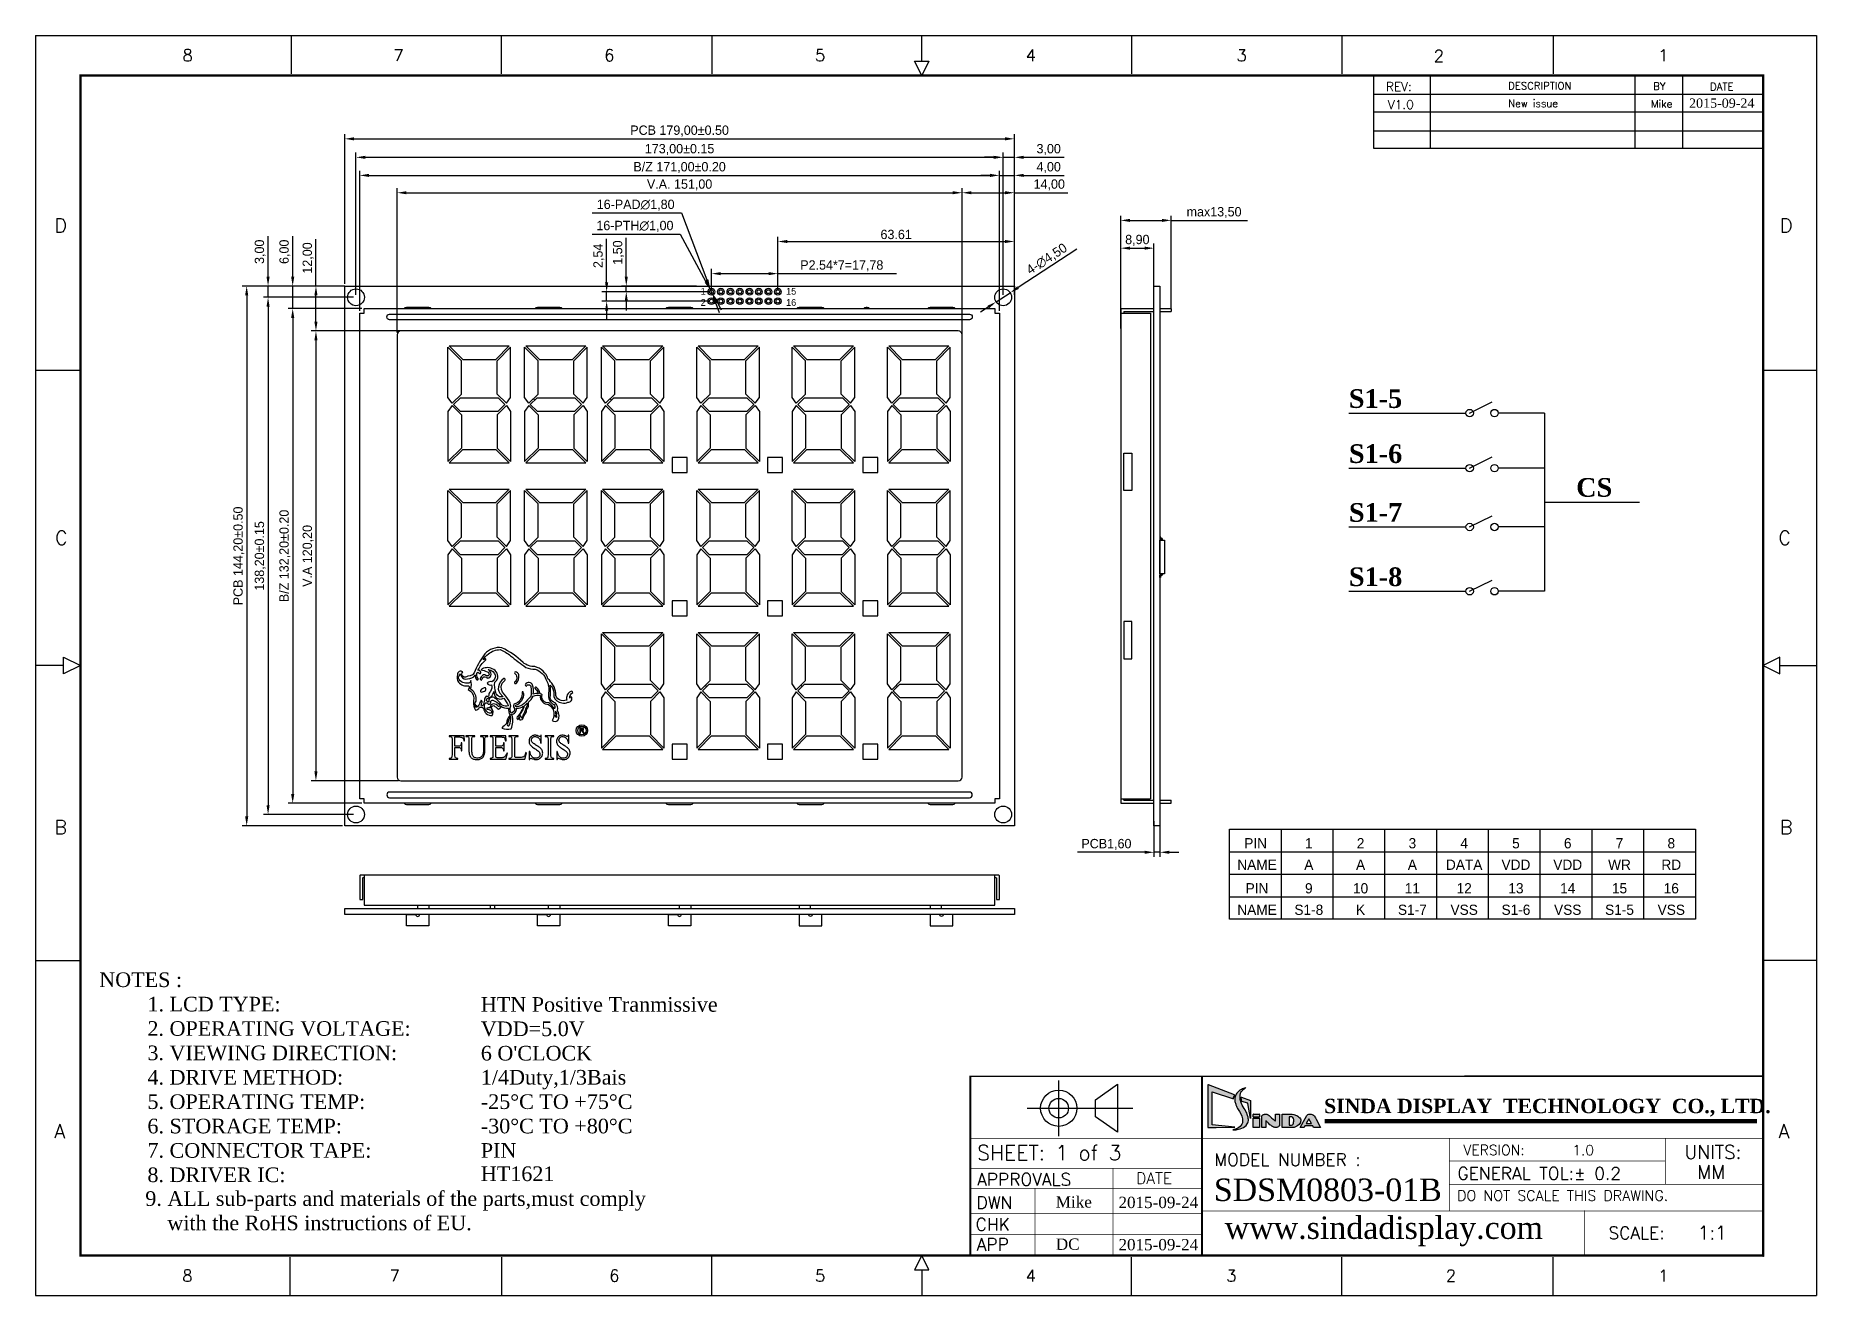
# Model space of a CAD drawing. Header units: millimetres. Extents: x 455 to 3181, y 44 to 381.
# Drawn here: x 1349 to 1825, y 44.5 to 381.1 of the extents above; entities that cross this region are included whole.
import ezdxf
from ezdxf.enums import TextEntityAlignment as Align

# ---------------------------------------------------------------- set-up
doc = ezdxf.new("R2010")
doc.units = ezdxf.units.MM
for name, color, linetype in [('BZ', 67, 'Continuous'), ('D', 6, 'Continuous'), ('DIM', 3, 'Continuous'), ('PCB', 3, 'Continuous'), ('SPEC', 2, 'Continuous')]:
    doc.layers.add(name, color=color, linetype=linetype)
doc.styles.add('ROMANS', font='romans.shx', dxfattribs={"width": 0.8})
doc.styles.add('样式 3', font='swissek.ttf')
doc.dimstyles.new('C', dxfattribs={"dimtxt": 2.5, "dimasz": 2.5, "dimexe": 1.25, "dimexo": 0.625, "dimtad": 1, "dimtoh": 1, "dimzin": 1, "dimtxsty": 'Standard', "dimcen": 2.5, "dimadec": 0, "dimazin": 0, "dimtfac": 1, "dimtmove": 0, "dimatfit": 3, "dimfxl": 0, "dimarcsym": 0})
doc.dimstyles.new('ISO-25', dxfattribs={"dimtxt": 2.5, "dimasz": 2.5, "dimexe": 1.25, "dimexo": 0.625, "dimtad": 1, "dimzin": 1, "dimtxsty": 'Standard', "dimcen": 2.5, "dimadec": 0, "dimazin": 0, "dimtfac": 1, "dimtmove": 0, "dimatfit": 3, "dimfxl": 0, "dimarcsym": 0})

msp = doc.modelspace()

# ---------------------------------------------------------------- texts
at = {"style": 'ROMANS'}
msp.add_text('VERSION:', height=2.7216, dxfattribs=at).set_placement((1730.697, 81.955))
at = {"linetype": 'ByBlock', "insert": (1790.974, 364.278), "char_height": 2.48123, "width": 18.17678, "attachment_point": 1}
msp.add_mtext('{\\fTimes New Roman|b0|i0|c186|p18;201\\fTimes New Roman|b0|i0|c0|p18;5\\fTimes New Roman|b0|i0|c186|p18;-\\fTimes New Roman|b0|i0|c0|p18;09\\fTimes New Roman|b0|i0|c186|p18;-\\fTimes New Roman|b0|i0|c0|p18;24}', dxfattribs=at)
at = {"attachment_point": 1}
for s, insert, char_height, width in [('{\\fTimes New Roman|b0|i0|c0|p18;NOTES :}', (1366.007, 130.779), 3.90947, 105.62902), ('{\\fTimes New Roman|b0|i0|c0|p18;1. LCD TYPE: }', (1378.891, 124.263), 3.90947, 105.62902), ('{\\fTimes New Roman|b0|i0|c0|p18;HTN Positive Tranmissive}', (1468.008, 124.182), 3.90947, 109.26212), ('{\\fTimes New Roman|b0|i0|c0|p18;2. OPERATING VOLTAGE: }', (1378.891, 117.747), 3.90947, 74.1078), ('{\\fTimes New Roman|b0|i0|c0|p18;VDD=5.0V}', (1468.008, 117.666), 3.90947, 31.26034), ('{\\fTimes New Roman|b0|i0|c0|p18;3. VIEWING DIRECTION: }', (1378.891, 111.232), 3.90947, 74.1078), ("{\\fTimes New Roman|b0|i0|c0|p18;\\C1;6 O'CLOCK}", (1468.008, 111.15), 3.90947, 74.1078), ('{\\fTimes New Roman|b0|i0|c0|p18;4. DRIVE METHOD:}', (1378.891, 104.716), 3.90947, 74.1078), ('{\\fTimes New Roman|b0|i0|c0|p18;1/4Duty,1/3Bais}', (1468.008, 104.716), 3.90947, 74.1078), ('{\\fTimes New Roman|b0|i0|c0|p18;5. OPERATING TEMP: }', (1378.891, 98.2), 3.90947, 74.1078), ('{\\fTimes New Roman|b0|i0|c0|p18;-25%%DC TO +75%%DC}', (1468.008, 98.2), 3.90947, 74.1078), ('{\\fTimes New Roman|b1|i0|c0|p18;SINDA\\fTimes New Roman|b1|i0|c134|p18; \\fTimes New Roman|b1|i0|c0|p18;DISPLAY\\fTimes New Roman|b1|i0|c134|p18;  \\fTimes New Roman|b1|i0|c0|p18;TECHNOLOGY\\fTimes New Roman|b1|i0|c134|p18;  \\fTimes New Roman|b1|i0|c0|p18;CO.,\\fTimes New Roman|b1|i0|c134|p18; \\fTimes New Roman|b1|i0|c0|p18;LTD.}', (1693.429, 97.009), 3.838388, 125.09848), ('{\\fTimes New Roman|b0|i0|c0|p18;6. STORAGE TEMP: }', (1378.891, 91.684), 3.90947, 74.1078), ('{\\fTimes New Roman|b0|i0|c0|p18;-30%%DC TO +80%%DC}', (1468.008, 91.684), 3.90947, 74.1078), ('{\\fTimes New Roman|b0|i0|c0|p18;7. CONNECTOR TAPE: }', (1378.891, 85.169), 3.90947, 74.1078), ('{\\fTimes New Roman|b0|i0|c0|p18;PIN}', (1468.008, 85.169), 3.90947, 21.55784), ('{\\fTimes New Roman|b0|i0|c0|p18;8. DRIVER IC: }', (1378.891, 78.653), 3.90947, 74.1078), ('{\\fTimes New Roman|b0|i0|c0|p18;HT1621}', (1468.008, 78.943), 3.90947, 21.55784), ('{\\fTimes New Roman|b0|i0|c0|p18;9. ALL sub-parts and materials of the parts,must comply \\P    with the RoHS instructions of EU.\\P }', (1378.32, 72.309), 3.90947, 139.57415)]:
    msp.add_mtext(s, dxfattribs=dict(at, insert=insert, char_height=char_height, width=width))
at = {"color": 7, "attachment_point": 1, "style": '样式 3'}
for s, insert, char_height, width in [('{\\fTimes New Roman|b0|i0|c186|p18;SDS\\fTimes New Roman|b0|i0|c0|p18;M0803-01B}', (1663.954, 75.697), 5.99959, 70.10952), ('{\\fTimes New Roman|b0|i0|c0|p18;Mike}', (1621.711, 70.961), 3.02273, 37.26338), ('{\\fTimes New Roman|b0|i0|c0|p18;2015\\fTimes New Roman|b0|i0|c186|p18;-\\fTimes New Roman|b0|i0|c0|p18;09\\fTimes New Roman|b0|i0|c186|p18;-\\fTimes New Roman|b0|i0|c0|p18;24}', (1638.457, 70.832), 3.022731, 24.21946), ('{\\fTimes New Roman|b0|i0|c186|p18;www.sindadisplay.com}', (1666.872, 65.575), 5.99959, 94.37008), ('{\\fTimes New Roman|b0|i0|c0|p18;D\\fTimes New Roman|b0|i0|c186|p18;C}', (1621.711, 59.678), 3.02273, 37.26338), ('{\\fTimes New Roman|b0|i0|c0|p18;2015\\fTimes New Roman|b0|i0|c186|p18;-\\fTimes New Roman|b0|i0|c0|p18;09\\fTimes New Roman|b0|i0|c186|p18;-\\fTimes New Roman|b0|i0|c0|p18;24}', (1638.457, 59.549), 3.022731, 37.26338)]:
    msp.add_mtext(s, dxfattribs=dict(at, insert=insert, char_height=char_height, width=width))
at = {"style": 'ROMANS'}
msp.add_attdef('1.0', (1759.751, 81.933), '1.0', height=2.7217, dxfattribs=at)
at = {"layer": 'BZ', "char_height": 5, "width": 13.96229, "attachment_point": 1}
for s, insert in [('{\\fTimes New Roman|b1|i0|c0|p18;S1-5}', (1700.029, 286.6)), ('{\\fTimes New Roman|b1|i0|c0|p18;S1-6}', (1700.053, 271.885)), ('{\\fTimes New Roman|b1|i0|c0|p18;CS}', (1760.807, 262.859)), ('{\\fTimes New Roman|b1|i0|c0|p18;S1-7}', (1700.053, 256.169)), ('{\\fTimes New Roman|b1|i0|c0|p18;S1-8}', (1700.053, 238.987))]:
    msp.add_mtext(s, dxfattribs=dict(at, insert=insert))
at = {"layer": 'DIM'}
for s, height, p in [('PIN', 2.7314, (1675.128, 163.921)), ('1', 2.731, (1689.338, 163.921)), ('2', 2.731, (1703.18, 163.921)), ('3', 2.731, (1717.022, 163.921)), ('4', 2.731, (1730.864, 163.921)), ('5', 2.731, (1744.705, 163.921)), ('6', 2.731, (1758.547, 163.921)), ('7', 2.731, (1772.389, 163.921)), ('8', 2.731, (1786.231, 163.921)), ('NAME', 2.7314, (1675.497, 158.182)), ('A', 2.731, (1689.338, 158.182)), ('A', 2.731, (1703.18, 158.182)), ('A', 2.731, (1717.022, 158.182)), ('DATA', 2.7314, (1730.864, 158.182)), ('VDD', 2.7314, (1744.705, 158.182)), ('VDD', 2.7314, (1758.547, 158.182)), ('WR', 2.7314, (1772.389, 158.182)), ('RD', 2.7314, (1786.231, 158.182)), ('PIN', 2.7314, (1675.497, 151.892)), ('9', 2.731, (1689.338, 151.892)), ('10', 2.7314, (1703.18, 151.892)), ('11', 2.7314, (1717.022, 151.892)), ('12', 2.7314, (1730.864, 151.892)), ('13', 2.7314, (1744.705, 151.892)), ('14', 2.7314, (1758.547, 151.892)), ('15', 2.7314, (1772.389, 151.892)), ('16', 2.7314, (1786.231, 151.892)), ('NAME', 2.7314, (1675.497, 146.153)), ('S1-8', 2.7314, (1689.338, 146.153)), ('K', 2.731, (1703.18, 146.153)), ('S1-7', 2.7314, (1717.022, 146.153)), ('VSS', 2.7314, (1730.864, 146.153)), ('S1-6', 2.7314, (1744.705, 146.153)), ('VSS', 2.7314, (1758.547, 146.153)), ('S1-5', 2.7314, (1772.389, 146.153)), ('VSS', 2.7314, (1786.231, 146.153))]:
    msp.add_text(s, height=height, dxfattribs=at).set_placement(p, align=Align.CENTER)
at = {"layer": 'PCB'}
for s, height, p in [('2', 1.808, (1526.782, 308.877)), ('1', 1.808, (1526.782, 311.865)), ('15', 1.8082, (1549.62, 311.865)), ('16', 1.8082, (1549.62, 308.877))]:
    msp.add_text(s, height=height, dxfattribs=at).set_placement(p)
at = {"layer": 'SPEC', "color": 0, "style": 'ROMANS'}
for s, height, p in [('8', 3.181, (1388.284, 374.227)), ('7', 3.181, (1444.635, 374.227)), ('6', 3.181, (1500.985, 374.227)), ('5', 3.181, (1557.336, 374.227)), ('4', 3.181, (1613.686, 374.227)), ('3', 3.181, (1670.036, 374.227)), ('2', 3.178, (1722.727, 374.087)), ('1', 3.181, (1782.737, 374.227)), ('REV:', 2.3799, (1709.933, 366.274)), ('REV:', 2.3799, (1709.933, 366.274)), ('V1.0', 2.3799, (1710.469, 361.463)), ('D', 3.745, (1354.005, 328.432)), ('D', 3.745, (1815.267, 328.432)), ('C', 3.745, (1354.216, 245.037)), ('C', 3.745, (1814.877, 245.037)), ('B', 3.745, (1354.005, 167.724)), ('B', 3.745, (1815.267, 167.724)), ('A', 3.745, (1354.005, 86.525)), ('A', 3.745, (1814.91, 86.525)), ('SHEET: 1 of 3', 3.9999, (1600.667, 80.6)), ('MODEL NUMBER :', 3.33325, (1664.065, 79.087)), ('UNITS:', 3.619, (1789.771, 80.957)), ('APPROVALS', 3.3332, (1600.69, 73.803)), ('DATE', 3.0158, (1643.211, 74.259)), ('GENERAL TOL:%%P 0.2', 3.33325, (1729.077, 75.408)), ('MM', 3.619, (1793.14, 75.628)), ('DO NOT SCALE THIS DRAWING.', 2.78357, (1728.975, 69.749)), ('DWN', 3.3332, (1600.502, 67.606)), ('CHK', 3.3332, (1600.279, 61.793)), ('SCALE:', 3.3332, (1769.455, 59.506)), ('1:1', 3.619, (1793.311, 59.427)), ('APP', 3.3332, (1600.565, 56.409)), ('8', 3.181, (1388.21, 48.15)), ('7', 3.181, (1443.621, 48.15)), ('6', 3.181, (1502.329, 48.15)), ('5', 3.181, (1557.336, 48.15)), ('4', 3.181, (1613.686, 48.15)), ('3', 3.181, (1667.254, 48.15)), ('2', 3.181, (1725.962, 48.15)), ('1', 3.181, (1782.737, 48.15))]:
    msp.add_text(s, height=height, dxfattribs=at).set_placement(p)
at = {"layer": 'SPEC', "color": 7, "style": 'ROMANS'}
for s, height, p in [('DESCRIPTION', 1.98715, (1742.598, 366.665)), ('BY', 1.9872, (1781.4, 366.546)), ('DATE', 1.9872, (1796.576, 366.445)), ('New issue', 1.9872, (1742.598, 361.983)), ('Mike', 1.9872, (1780.813, 361.863))]:
    msp.add_text(s, height=height, dxfattribs=at).set_placement(p)

# ---------------------------------------------------------------- blocks, each defined once
blk = doc.blocks.new('*D104')
at = {"layer": 'D', "color": 0, "lineweight": -2}
for p, q in [((1529.64, 313.28), (1529.64, 318.73)), ((1532.14, 317.48), (1544.92, 317.48)), ((1547.42, 313.28), (1547.42, 318.73)), ((1547.42, 317.48), (1579.08, 317.48))]:
    blk.add_line(p, q, dxfattribs=at)
at = {"layer": 'D', "color": 0}
for points in [[(1532.14, 317.89), (1532.14, 317.06), (1529.64, 317.48)], [(1544.92, 317.89), (1544.92, 317.06), (1547.42, 317.48)]]:
    blk.add_solid(points, dxfattribs=at)
at = {"layer": 'Defpoints', "color": 0}
for p in [(1547.42, 317.48), (1529.64, 312.66), (1547.42, 312.66)]:
    blk.add_point(p, dxfattribs=at)
at = {"layer": 'D', "color": 0, "insert": (1564.5, 319.56), "char_height": 2.5, "attachment_point": 5}
blk.add_mtext('P2.54*7=17,78', dxfattribs=at)
blk = doc.blocks.new('*D101')
at = {"layer": 'D', "color": 0, "lineweight": -2}
for p, q in [((1506.89, 316.66), (1506.89, 327.07)), ((1525.63, 314.16), (1505.64, 314.16)), ((1529.01, 312.66), (1505.64, 312.66)), ((1506.89, 312.66), (1506.89, 314.16)), ((1506.89, 310.16), (1506.89, 307.66))]:
    blk.add_line(p, q, dxfattribs=at)
at = {"layer": 'D', "color": 0}
for points in [[(1506.47, 316.66), (1507.3, 316.66), (1506.89, 314.16)], [(1506.47, 310.16), (1507.3, 310.16), (1506.89, 312.66)]]:
    blk.add_solid(points, dxfattribs=at)
at = {"layer": 'Defpoints', "color": 0}
for p in [(1506.89, 314.16), (1526.26, 314.16), (1529.64, 312.66)]:
    blk.add_point(p, dxfattribs=at)
at = {"layer": 'D', "color": 0, "insert": (1504.8, 323.11), "char_height": 2.5, "attachment_point": 5, "rotation": 90}
blk.add_mtext('1,50', dxfattribs=at)
blk = doc.blocks.new('*D105')
at = {"layer": 'D', "color": 0, "lineweight": -2}
for p, q in [((1501.64, 315.16), (1501.64, 326.82)), ((1529.01, 312.66), (1500.39, 312.66)), ((1529.01, 310.12), (1500.39, 310.12)), ((1501.64, 310.12), (1501.64, 312.66)), ((1501.64, 307.62), (1501.64, 305.12))]:
    blk.add_line(p, q, dxfattribs=at)
at = {"layer": 'D', "color": 0}
for points in [[(1501.22, 315.16), (1502.06, 315.16), (1501.64, 312.66)], [(1501.22, 307.62), (1502.06, 307.62), (1501.64, 310.12)]]:
    blk.add_solid(points, dxfattribs=at)
at = {"layer": 'Defpoints', "color": 0}
for p in [(1501.64, 310.12), (1529.64, 312.66), (1529.64, 310.12)]:
    blk.add_point(p, dxfattribs=at)
at = {"layer": 'D', "color": 0, "insert": (1499.56, 322.24), "char_height": 2.5, "attachment_point": 5, "rotation": 90}
blk.add_mtext('2,54', dxfattribs=at)
blk = doc.blocks.new('*D106')
at = {"layer": 'D', "color": 0, "lineweight": -2}
for p, q in [((1497.74, 328.02), (1521.28, 328.02)), ((1521.28, 328.02), (1528.2, 315.29)), ((1529.88, 312.22), (1529.4, 313.1)), ((1531.07, 310.02), (1532.26, 307.82))]:
    blk.add_line(p, q, dxfattribs=at)
at = {"layer": 'D', "color": 0}
for points in [[(1528.57, 315.49), (1527.84, 315.09), (1529.4, 313.1)], [(1531.44, 310.22), (1530.7, 309.82), (1529.88, 312.22)]]:
    blk.add_solid(points, dxfattribs=at)
at = {"layer": 'Defpoints', "color": 0}
for p in [(1529.4, 313.1), (1529.88, 312.22)]:
    blk.add_point(p, dxfattribs=at)
at = {"layer": 'D', "color": 0, "insert": (1509.2, 330.11), "char_height": 2.5, "attachment_point": 5}
blk.add_mtext('16-PTH∅1,00', dxfattribs=at)
blk = doc.blocks.new('*D102')
at = {"layer": 'D', "color": 0, "lineweight": -2}
for p, q in [((1445.64, 301.78), (1445.64, 340.34)), ((1448.14, 339.09), (1594.14, 339.09)), ((1596.64, 301.78), (1596.64, 340.34))]:
    blk.add_line(p, q, dxfattribs=at)
at = {"layer": 'D', "color": 0}
for points in [[(1448.14, 339.51), (1448.14, 338.68), (1445.64, 339.09)], [(1594.14, 339.51), (1594.14, 338.68), (1596.64, 339.09)]]:
    blk.add_solid(points, dxfattribs=at)
at = {"layer": 'Defpoints', "color": 0}
for p in [(1596.64, 339.09), (1445.64, 301.16), (1596.64, 301.16)]:
    blk.add_point(p, dxfattribs=at)
at = {"layer": 'D', "color": 0, "insert": (1521.14, 341.18), "char_height": 2.5, "attachment_point": 5}
blk.add_mtext('V.A. 151,00', dxfattribs=at)
blk = doc.blocks.new('*D107')
at = {"layer": 'D', "color": 0, "lineweight": -2}
for p, q in [((1435.64, 307.58), (1435.64, 344.98)), ((1438.14, 343.73), (1604.14, 343.73)), ((1606.64, 307.58), (1606.64, 344.98))]:
    blk.add_line(p, q, dxfattribs=at)
at = {"layer": 'D', "color": 0}
for points in [[(1438.14, 344.15), (1438.14, 343.31), (1435.64, 343.73)], [(1604.14, 344.15), (1604.14, 343.31), (1606.64, 343.73)]]:
    blk.add_solid(points, dxfattribs=at)
at = {"layer": 'Defpoints', "color": 0}
for p in [(1606.64, 343.73), (1435.64, 306.96), (1606.64, 306.96)]:
    blk.add_point(p, dxfattribs=at)
at = {"layer": 'D', "color": 0, "insert": (1521.14, 345.81), "char_height": 2.5, "attachment_point": 5}
blk.add_mtext('B/Z 171,00%%P0.20', dxfattribs=at)
blk = doc.blocks.new('*D108')
at = {"layer": 'D', "color": 0, "lineweight": -2}
for p, q in [((1431.64, 314.78), (1431.64, 354.75)), ((1434.14, 353.5), (1608.14, 353.5)), ((1610.64, 314.78), (1610.64, 354.75))]:
    blk.add_line(p, q, dxfattribs=at)
at = {"layer": 'D', "color": 0}
for points in [[(1434.14, 353.92), (1434.14, 353.08), (1431.64, 353.5)], [(1608.14, 353.92), (1608.14, 353.08), (1610.64, 353.5)]]:
    blk.add_solid(points, dxfattribs=at)
at = {"layer": 'Defpoints', "color": 0}
for p in [(1610.64, 353.5), (1431.64, 314.16), (1610.64, 314.16)]:
    blk.add_point(p, dxfattribs=at)
at = {"layer": 'D', "color": 0, "insert": (1521.14, 355.58), "char_height": 2.5, "attachment_point": 5}
blk.add_mtext('PCB 179,00%%P0.50', dxfattribs=at)
blk = doc.blocks.new('*D109')
at = {"layer": 'D', "color": 0, "lineweight": -2}
for p, q in [((1434.64, 311.78), (1434.64, 349.81)), ((1437.14, 348.56), (1605.14, 348.56)), ((1607.64, 311.78), (1607.64, 349.81))]:
    blk.add_line(p, q, dxfattribs=at)
at = {"layer": 'D', "color": 0}
for points in [[(1437.14, 348.97), (1437.14, 348.14), (1434.64, 348.56)], [(1605.14, 348.97), (1605.14, 348.14), (1607.64, 348.56)]]:
    blk.add_solid(points, dxfattribs=at)
at = {"layer": 'Defpoints', "color": 0}
for p in [(1607.64, 348.56), (1434.64, 311.16), (1607.64, 311.16)]:
    blk.add_point(p, dxfattribs=at)
at = {"layer": 'D', "color": 0, "insert": (1521.14, 350.64), "char_height": 2.5, "attachment_point": 5}
blk.add_mtext('173,00%%P0.15', dxfattribs=at)
blk = doc.blocks.new('*D103')
at = {"layer": 'D', "color": 0, "lineweight": -2}
for p, q in [((1446.01, 302.16), (1422.68, 302.16)), ((1423.93, 299.66), (1423.93, 184.46)), ((1446.01, 181.96), (1422.68, 181.96))]:
    blk.add_line(p, q, dxfattribs=at)
at = {"layer": 'D', "color": 0}
for points in [[(1423.52, 299.66), (1424.35, 299.66), (1423.93, 302.16)], [(1423.52, 184.46), (1424.35, 184.46), (1423.93, 181.96)]]:
    blk.add_solid(points, dxfattribs=at)
at = {"layer": 'Defpoints', "color": 0}
for p in [(1446.64, 302.16), (1423.93, 181.96), (1446.64, 181.96)]:
    blk.add_point(p, dxfattribs=at)
at = {"layer": 'D', "color": 0, "insert": (1421.85, 242.06), "char_height": 2.5, "attachment_point": 5, "rotation": 90}
blk.add_mtext('V.A 120,20', dxfattribs=at)
blk = doc.blocks.new('*D110')
at = {"layer": 'D', "color": 0, "lineweight": -2}
for p, q in [((1436.21, 308.16), (1416.47, 308.16)), ((1417.72, 305.66), (1417.72, 178.46)), ((1436.21, 175.96), (1416.47, 175.96))]:
    blk.add_line(p, q, dxfattribs=at)
at = {"layer": 'D', "color": 0}
for points in [[(1417.3, 305.66), (1418.14, 305.66), (1417.72, 308.16)], [(1417.3, 178.46), (1418.14, 178.46), (1417.72, 175.96)]]:
    blk.add_solid(points, dxfattribs=at)
at = {"layer": 'Defpoints', "color": 0}
for p in [(1436.84, 308.16), (1417.72, 175.96), (1436.84, 175.96)]:
    blk.add_point(p, dxfattribs=at)
at = {"layer": 'D', "color": 0, "insert": (1415.64, 242.06), "char_height": 2.5, "attachment_point": 5, "rotation": 90}
blk.add_mtext('B/Z 132,20%%P0.20', dxfattribs=at)
blk = doc.blocks.new('*D111')
at = {"layer": 'D', "color": 0, "lineweight": -2}
for p, q in [((1431.01, 314.16), (1404.17, 314.16)), ((1405.42, 311.66), (1405.42, 172.46)), ((1431.01, 169.96), (1404.17, 169.96))]:
    blk.add_line(p, q, dxfattribs=at)
at = {"layer": 'D', "color": 0}
for points in [[(1405, 311.66), (1405.84, 311.66), (1405.42, 314.16)], [(1405, 172.46), (1405.84, 172.46), (1405.42, 169.96)]]:
    blk.add_solid(points, dxfattribs=at)
at = {"layer": 'Defpoints', "color": 0}
for p in [(1431.64, 314.16), (1405.42, 169.96), (1431.64, 169.96)]:
    blk.add_point(p, dxfattribs=at)
at = {"layer": 'D', "color": 0, "insert": (1403.34, 242.06), "char_height": 2.5, "attachment_point": 5, "rotation": 90}
blk.add_mtext('PCB 144,20%%P0.50', dxfattribs=at)
blk = doc.blocks.new('*D112')
at = {"layer": 'D', "color": 0, "lineweight": -2}
for p, q in [((1434.01, 311.16), (1409.89, 311.16)), ((1411.14, 308.66), (1411.14, 175.46)), ((1434.01, 172.96), (1409.89, 172.96))]:
    blk.add_line(p, q, dxfattribs=at)
at = {"layer": 'D', "color": 0}
for points in [[(1410.72, 308.66), (1411.55, 308.66), (1411.14, 311.16)], [(1410.72, 175.46), (1411.55, 175.46), (1411.14, 172.96)]]:
    blk.add_solid(points, dxfattribs=at)
at = {"layer": 'Defpoints', "color": 0}
for p in [(1434.64, 311.16), (1411.14, 172.96), (1434.64, 172.96)]:
    blk.add_point(p, dxfattribs=at)
at = {"layer": 'D', "color": 0, "insert": (1409.05, 242.06), "char_height": 2.5, "attachment_point": 5, "rotation": 90}
blk.add_mtext('138,20%%P0.15', dxfattribs=at)
blk = doc.blocks.new('*D113')
at = {"layer": 'D', "color": 0, "lineweight": -2}
for p, q in [((1604.14, 343.73), (1601.64, 343.73)), ((1606.64, 307.58), (1606.64, 344.98)), ((1606.64, 343.73), (1610.64, 343.73)), ((1610.64, 314.78), (1610.64, 344.98)), ((1613.14, 343.73), (1623.97, 343.73))]:
    blk.add_line(p, q, dxfattribs=at)
at = {"layer": 'D', "color": 0}
for points in [[(1604.14, 344.15), (1604.14, 343.31), (1606.64, 343.73)], [(1613.14, 344.15), (1613.14, 343.31), (1610.64, 343.73)]]:
    blk.add_solid(points, dxfattribs=at)
at = {"layer": 'Defpoints', "color": 0}
for p in [(1610.64, 343.73), (1610.64, 314.16), (1606.64, 306.96)]:
    blk.add_point(p, dxfattribs=at)
at = {"layer": 'D', "color": 0, "insert": (1619.8, 345.81), "char_height": 2.5, "attachment_point": 5}
blk.add_mtext('4,00', dxfattribs=at)
blk = doc.blocks.new('*D114')
at = {"layer": 'D', "color": 0, "lineweight": -2}
for p, q in [((1605.14, 348.56), (1602.64, 348.56)), ((1607.64, 311.78), (1607.64, 349.81)), ((1607.64, 348.56), (1610.64, 348.56)), ((1610.64, 314.78), (1610.64, 349.81)), ((1613.14, 348.56), (1623.97, 348.56))]:
    blk.add_line(p, q, dxfattribs=at)
at = {"layer": 'D', "color": 0}
for points in [[(1605.14, 348.97), (1605.14, 348.14), (1607.64, 348.56)], [(1613.14, 348.97), (1613.14, 348.14), (1610.64, 348.56)]]:
    blk.add_solid(points, dxfattribs=at)
at = {"layer": 'Defpoints', "color": 0}
for p in [(1610.64, 348.56), (1607.64, 311.16), (1610.64, 314.16)]:
    blk.add_point(p, dxfattribs=at)
at = {"layer": 'D', "color": 0, "insert": (1619.8, 350.64), "char_height": 2.5, "attachment_point": 5}
blk.add_mtext('3,00', dxfattribs=at)
blk = doc.blocks.new('*D115')
at = {"layer": 'D', "color": 0, "lineweight": -2}
for p, q in [((1417.72, 316.66), (1417.72, 327.49)), ((1431.01, 314.16), (1416.47, 314.16)), ((1417.72, 308.16), (1417.72, 314.16)), ((1436.21, 308.16), (1416.47, 308.16)), ((1417.72, 305.66), (1417.72, 303.16))]:
    blk.add_line(p, q, dxfattribs=at)
at = {"layer": 'D', "color": 0}
for points in [[(1417.3, 316.66), (1418.14, 316.66), (1417.72, 314.16)], [(1417.3, 305.66), (1418.14, 305.66), (1417.72, 308.16)]]:
    blk.add_solid(points, dxfattribs=at)
at = {"layer": 'Defpoints', "color": 0}
for p in [(1417.72, 314.16), (1431.64, 314.16), (1436.84, 308.16)]:
    blk.add_point(p, dxfattribs=at)
at = {"layer": 'D', "color": 0, "insert": (1415.64, 323.32), "char_height": 2.5, "attachment_point": 5, "rotation": 90}
blk.add_mtext('6,00', dxfattribs=at)
blk = doc.blocks.new('*D116')
at = {"layer": 'D', "color": 0, "lineweight": -2}
for p, q in [((1411.14, 316.66), (1411.14, 327.49)), ((1431.01, 314.16), (1409.89, 314.16)), ((1434.01, 311.16), (1409.89, 311.16)), ((1411.14, 311.16), (1411.14, 314.16)), ((1411.14, 308.66), (1411.14, 306.16))]:
    blk.add_line(p, q, dxfattribs=at)
at = {"layer": 'D', "color": 0}
for points in [[(1410.72, 316.66), (1411.55, 316.66), (1411.14, 314.16)], [(1410.72, 308.66), (1411.55, 308.66), (1411.14, 311.16)]]:
    blk.add_solid(points, dxfattribs=at)
at = {"layer": 'Defpoints', "color": 0}
for p in [(1411.14, 314.16), (1431.64, 314.16), (1434.64, 311.16)]:
    blk.add_point(p, dxfattribs=at)
at = {"layer": 'D', "color": 0, "insert": (1409.05, 323.32), "char_height": 2.5, "attachment_point": 5, "rotation": 90}
blk.add_mtext('3,00', dxfattribs=at)
blk = doc.blocks.new('*D117')
at = {"layer": 'D', "color": 0, "lineweight": -2}
for p, q in [((1627.33, 323.98), (1611.62, 313.75)), ((1605.75, 309.93), (1609.52, 312.38)), ((1603.66, 308.56), (1601.56, 307.2))]:
    blk.add_line(p, q, dxfattribs=at)
at = {"layer": 'D', "color": 0}
for points in [[(1603.43, 308.91), (1603.88, 308.21), (1605.75, 309.93)], [(1611.39, 314.1), (1611.84, 313.4), (1609.52, 312.38)]]:
    blk.add_solid(points, dxfattribs=at)
at = {"layer": 'Defpoints', "color": 0}
for p in [(1605.75, 309.93), (1609.52, 312.38)]:
    blk.add_point(p, dxfattribs=at)
at = {"layer": 'D', "color": 0, "insert": (1619.38, 321.29), "char_height": 2.5, "attachment_point": 5, "rotation": 33.0754}
blk.add_mtext('4-∅4,50', dxfattribs=at)
blk = doc.blocks.new('*D118')
at = {"layer": 'D', "color": 0, "lineweight": -2}
for p, q in [((1596.64, 300.58), (1596.64, 340.34)), ((1599.14, 339.09), (1608.14, 339.09)), ((1610.64, 312.68), (1610.64, 340.34)), ((1610.64, 339.09), (1624.95, 339.09))]:
    blk.add_line(p, q, dxfattribs=at)
at = {"layer": 'D', "color": 0}
for points in [[(1599.14, 339.51), (1599.14, 338.68), (1596.64, 339.09)], [(1608.14, 339.51), (1608.14, 338.68), (1610.64, 339.09)]]:
    blk.add_solid(points, dxfattribs=at)
at = {"layer": 'Defpoints', "color": 0}
for p in [(1610.64, 339.09), (1610.64, 312.06), (1596.64, 299.95)]:
    blk.add_point(p, dxfattribs=at)
at = {"layer": 'D', "color": 0, "insert": (1619.95, 341.18), "char_height": 2.5, "attachment_point": 5}
blk.add_mtext('14,00', dxfattribs=at)
blk = doc.blocks.new('*D119')
at = {"layer": 'D', "color": 0, "lineweight": -2}
for p, q in [((1547.42, 313.28), (1547.42, 327.31)), ((1549.92, 326.06), (1608.14, 326.06)), ((1610.64, 311.86), (1610.64, 327.31))]:
    blk.add_line(p, q, dxfattribs=at)
at = {"layer": 'D', "color": 0}
for points in [[(1549.92, 326.48), (1549.92, 325.65), (1547.42, 326.06)], [(1608.14, 326.48), (1608.14, 325.65), (1610.64, 326.06)]]:
    blk.add_solid(points, dxfattribs=at)
at = {"layer": 'Defpoints', "color": 0}
for p in [(1610.64, 326.06), (1547.42, 312.66), (1610.64, 311.24)]:
    blk.add_point(p, dxfattribs=at)
at = {"layer": 'D', "color": 0, "insert": (1579.03, 327.94), "char_height": 2.5, "attachment_point": 5}
blk.add_mtext('63.61', dxfattribs=at)
blk = doc.blocks.new('*D120')
at = {"layer": 'D', "color": 0, "lineweight": -2}
for p, q in [((1497.73, 333.69), (1521.69, 333.69)), ((1521.69, 333.69), (1528.44, 315.84)), ((1529.96, 311.81), (1529.32, 313.5)), ((1530.84, 309.48), (1531.72, 307.14))]:
    blk.add_line(p, q, dxfattribs=at)
at = {"layer": 'D', "color": 0}
for points in [[(1528.83, 315.98), (1528.05, 315.69), (1529.32, 313.5)], [(1531.23, 309.62), (1530.45, 309.33), (1529.96, 311.81)]]:
    blk.add_solid(points, dxfattribs=at)
at = {"layer": 'Defpoints', "color": 0}
for p in [(1529.32, 313.5), (1529.96, 311.81)]:
    blk.add_point(p, dxfattribs=at)
at = {"layer": 'D', "color": 0, "insert": (1509.4, 335.77), "char_height": 2.5, "attachment_point": 5}
blk.add_mtext('16-PAD∅1,80', dxfattribs=at)
blk = doc.blocks.new('*D121')
at = {"layer": 'D', "color": 0, "lineweight": -2}
for p, q in [((1423.93, 314.16), (1423.93, 326.66)), ((1431.69, 314.16), (1422.68, 314.16)), ((1423.93, 304.66), (1423.93, 311.66)), ((1446.57, 302.16), (1422.68, 302.16))]:
    blk.add_line(p, q, dxfattribs=at)
at = {"layer": 'D', "color": 0}
for points in [[(1423.52, 311.66), (1424.35, 311.66), (1423.93, 314.16)], [(1423.52, 304.66), (1424.35, 304.66), (1423.93, 302.16)]]:
    blk.add_solid(points, dxfattribs=at)
at = {"layer": 'Defpoints', "color": 0}
for p in [(1423.93, 314.16), (1432.32, 314.16), (1447.2, 302.16)]:
    blk.add_point(p, dxfattribs=at)
at = {"layer": 'D', "color": 0, "insert": (1421.85, 321.66), "char_height": 2.5, "attachment_point": 5, "rotation": 90}
blk.add_mtext('12,00', dxfattribs=at)
blk = doc.blocks.new('*D123')
at = {"layer": 'D', "color": 0, "lineweight": -2}
for p, q in [((1639.05, 305.11), (1639.05, 332.96)), ((1641.55, 331.71), (1650.05, 331.71)), ((1652.55, 308.38), (1652.55, 332.96)), ((1652.55, 331.71), (1672.97, 331.71))]:
    blk.add_line(p, q, dxfattribs=at)
at = {"layer": 'D', "color": 0}
for points in [[(1641.55, 332.12), (1641.55, 331.29), (1639.05, 331.71)], [(1650.05, 332.12), (1650.05, 331.29), (1652.55, 331.71)]]:
    blk.add_solid(points, dxfattribs=at)
at = {"layer": 'Defpoints', "color": 0}
for p in [(1652.55, 331.71), (1652.55, 307.76), (1639.05, 304.48)]:
    blk.add_point(p, dxfattribs=at)
at = {"layer": 'D', "color": 0, "insert": (1664.01, 333.79), "char_height": 2.5, "attachment_point": 5}
blk.add_mtext('max13,50', dxfattribs=at)
blk = doc.blocks.new('*D124')
at = {"layer": 'D', "color": 0, "lineweight": -2}
for p, q in [((1639.05, 302.82), (1639.05, 325.53)), ((1641.55, 324.28), (1645.45, 324.28)), ((1647.95, 311.18), (1647.95, 325.53))]:
    blk.add_line(p, q, dxfattribs=at)
at = {"layer": 'D', "color": 0}
for points in [[(1641.55, 324.7), (1641.55, 323.87), (1639.05, 324.28)], [(1645.45, 324.7), (1645.45, 323.87), (1647.95, 324.28)]]:
    blk.add_solid(points, dxfattribs=at)
at = {"layer": 'Defpoints', "color": 0}
for p in [(1647.95, 324.28), (1647.95, 310.56), (1639.05, 302.2)]:
    blk.add_point(p, dxfattribs=at)
at = {"layer": 'D', "color": 0, "insert": (1643.5, 326.37), "char_height": 2.5, "attachment_point": 5}
blk.add_mtext('8,90', dxfattribs=at)
blk = doc.blocks.new('*D125')
at = {"layer": 'D', "color": 0, "lineweight": -2}
for p, q in [((1647.95, 171.15), (1647.95, 161.62)), ((1649.55, 171.15), (1649.55, 161.62)), ((1645.45, 162.87), (1627.53, 162.87)), ((1649.55, 162.87), (1647.95, 162.87)), ((1652.05, 162.87), (1654.55, 162.87))]:
    blk.add_line(p, q, dxfattribs=at)
at = {"layer": 'D', "color": 0}
for points in [[(1645.45, 163.29), (1645.45, 162.46), (1647.95, 162.87)], [(1652.05, 163.29), (1652.05, 162.46), (1649.55, 162.87)]]:
    blk.add_solid(points, dxfattribs=at)
at = {"layer": 'Defpoints', "color": 0}
for p in [(1647.95, 171.78), (1649.55, 171.78), (1647.95, 162.87)]:
    blk.add_point(p, dxfattribs=at)
at = {"layer": 'D', "color": 0, "insert": (1635.24, 164.96), "char_height": 2.5, "attachment_point": 5}
blk.add_mtext('PCB1,60', dxfattribs=at)
blk = doc.blocks.new('log')
at = {"linetype": 'ByBlock'}
h = blk.add_hatch(color=150, dxfattribs=at)
h.paths.add_polyline_path([(836.91, 309.74), (836.91, 310.01), (836.99, 310.26), (837.06, 310.46), (837.13, 310.61), (831.48, 312.73), (831.37, 312.78), (831.37, 312.67), (831.37, 303.56), (833.18, 303.56), (837.2, 303.62), (832.26, 304.15), (832.26, 311.26)])
h.paths.add_polyline_path([(838.6, 310.08), (838.52, 310.12), (838.53, 310.05), (838.64, 309.18), (839.94, 308.78), (839.95, 308.72), (840.55, 305.49), (840.55, 309.4)])
blk.add_hatch(color=12, dxfattribs=at).paths.add_polyline_path([(838.84, 305.42), (838.85, 305.1), (838.85, 304.8), (838.8, 304.57), (838.7, 304.31), (838.56, 304.06), (838.34, 303.8), (838.06, 303.56), (837.83, 303.43), (837.66, 303.35), (837.47, 303.27), (837.29, 303.21), (837.09, 303.16), (836.92, 303.12), (836.77, 303.07), (836.87, 303.03), (837.14, 303.03), (837.28, 303.05), (837.44, 303.07), (837.7, 303.11), (837.99, 303.17), (838.34, 303.25), (838.7, 303.4), (839.03, 303.57), (839.34, 303.77), (839.59, 303.99), (839.84, 304.32), (839.94, 304.53), (840.03, 304.78), (840.08, 305.04), (840.08, 305.26), (840.06, 305.52), (840.02, 305.8), (839.93, 306.12), (839.84, 306.39), (839.72, 306.7), (839.55, 307.03), (839.38, 307.34), (839.17, 307.68), (838.96, 308.02), (838.77, 308.4), (838.6, 308.74), (838.47, 309.09), (838.37, 309.36), (838.33, 309.59), (838.3, 309.82), (838.3, 310.15), (838.3, 310.4), (838.3, 310.59), (838.34, 310.7), (838.37, 310.83), (838.4, 310.97), (838.47, 311.11), (838.53, 311.23), (838.56, 311.3), (838.66, 311.39), (838.75, 311.49), (838.86, 311.6), (838.97, 311.73), (839.09, 311.81), (839.25, 311.9), (839.4, 312.02), (839.47, 312.1), (839.53, 312.15), (839.46, 312.13), (839.03, 311.98), (838.79, 311.87), (838.58, 311.77), (838.38, 311.67), (838.27, 311.57), (838.17, 311.5), (838.04, 311.38), (837.91, 311.27), (837.81, 311.18), (837.65, 311.06), (837.59, 310.92), (837.45, 310.73), (837.36, 310.53), (837.26, 310.31), (837.22, 310.15), (837.18, 309.98), (837.18, 309.73), (837.18, 309.46), (837.19, 309.16), (837.23, 308.95), (837.29, 308.79), (837.35, 308.61), (837.41, 308.41), (837.51, 308.19), (837.63, 307.94), (837.75, 307.66), (837.91, 307.42), (838.19, 307.02), (838.54, 306.39), (838.69, 306.02), (838.77, 305.7)])
h = blk.add_hatch(color=12, dxfattribs=at)
h.paths.add_polyline_path([(848.87, 305.86), (848.87, 304.05), (849.38, 304.05), (849.58, 304.14), (849.73, 304.29), (849.81, 304.47), (849.84, 304.7), (849.86, 304.9), (849.86, 305.09), (849.85, 305.25), (849.81, 305.45), (849.79, 305.53), (849.68, 305.68), (849.56, 305.79), (849.42, 305.86)], flags=16)
h.paths.add_polyline_path([(853.11, 305.46), (852.56, 304.44), (853.66, 304.44)], flags=16)
h.paths.add_polyline_path([(851.27, 303.53), (852.65, 306.18), (852.86, 306.33), (853.11, 306.43), (853.27, 306.43), (853.59, 306.43), (853.81, 306.37), (854.12, 306.25), (854.3, 306.08), (854.42, 305.85), (854.54, 305.62), (854.68, 305.36), (855.62, 303.53), (854.15, 303.53), (853.94, 303.9), (852.27, 303.9), (852.08, 303.53)])
h.paths.add_polyline_path([(847.34, 303.53), (847.34, 306.43), (849.53, 306.43), (849.85, 306.37), (850.06, 306.32), (850.27, 306.24), (850.5, 306.13), (850.77, 305.99), (850.99, 305.81), (851.2, 305.61), (851.32, 305.41), (851.37, 305.19), (851.38, 305.02), (851.35, 304.8), (851.3, 304.61), (851.2, 304.42), (851.01, 304.19), (850.77, 303.98), (850.54, 303.86), (850.23, 303.69), (849.96, 303.59), (849.79, 303.56), (849.64, 303.53)])
edge = h.paths.add_edge_path()
edge.add_line((841.16, 305.54), (842.41, 305.54))
edge.add_arc((842.41, 305.49), 0.05, 0, 90, ccw=False)
edge.add_line((842.46, 305.49), (842.46, 303.58))
edge.add_arc((842.41, 303.58), 0.05, 270, 360, ccw=False)
edge.add_line((842.41, 303.53), (841.16, 303.53))
edge.add_arc((841.16, 303.58), 0.05, 180, 270, ccw=False)
edge.add_line((841.11, 303.58), (841.11, 305.49))
edge.add_arc((841.16, 305.49), 0.05, 90, 180, ccw=False)
h.paths.add_polyline_path([(845.9, 304.93), (845.9, 306.43), (846.77, 306.43), (846.77, 303.94), (846.67, 303.82), (846.57, 303.73), (846.52, 303.68), (846.45, 303.63), (846.33, 303.61), (846.23, 303.57), (846.17, 303.55), (846.13, 303.55), (846.06, 303.53), (845.99, 303.53), (845.89, 303.55), (845.81, 303.57), (845.76, 303.58), (845.67, 303.61), (845.51, 303.66), (845.29, 303.77), (845.14, 303.88), (844.94, 304.03), (844.74, 304.17), (844.41, 304.49), (844.21, 304.68), (844.07, 304.81), (843.99, 304.89), (843.88, 304.97), (843.88, 303.53), (842.99, 303.53), (842.99, 306), (843.02, 306.09), (843.09, 306.16), (843.13, 306.21), (843.22, 306.28), (843.31, 306.33), (843.4, 306.37), (843.49, 306.39), (843.57, 306.4), (843.67, 306.42), (843.87, 306.44), (844.04, 306.42), (844.18, 306.37), (844.34, 306.28), (844.53, 306.14), (844.79, 305.92), (845.09, 305.66), (845.46, 305.32), (845.7, 305.1), (845.86, 304.97)])
edge = h.paths.add_edge_path()
edge.add_arc((841.16, 305.83), 0.05, 180, 270)
edge.add_line((841.16, 305.78), (842.44, 305.78))
edge.add_arc((842.44, 305.83), 0.05, 270, 360)
edge.add_line((842.49, 305.83), (842.49, 306.38))
edge.add_arc((842.44, 306.38), 0.05, 0, 90)
edge.add_line((842.44, 306.43), (841.16, 306.43))
edge.add_arc((841.16, 306.38), 0.05, 90, 180)
edge.add_line((841.11, 306.38), (841.11, 305.83))
at = {"color": 12, "linetype": 'ByBlock'}
for p, q in [((841.11, 305.83), (841.11, 306.38)), ((841.16, 306.43), (842.44, 306.43)), ((842.44, 305.78), (841.16, 305.78)), ((842.49, 306.38), (842.49, 305.83))]:
    blk.add_line(p, q, dxfattribs=at)
at = {"color": 140, "linetype": 'ByBlock'}
for points in [[(831.37, 312.67), (831.37, 303.56), (833.18, 303.56), (837.2, 303.62), (832.26, 304.15), (832.26, 311.26), (836.91, 309.74), (836.91, 310.01), (836.99, 310.26), (837.06, 310.46), (837.13, 310.61), (831.48, 312.73), (831.37, 312.78), (831.37, 312.67)], [(838.6, 310.08), (840.55, 309.4), (840.55, 305.49), (839.95, 308.72), (839.94, 308.78), (838.64, 309.18), (838.53, 310.05), (838.52, 310.12), (838.6, 310.08), (838.6, 310.08)]]:
    blk.add_lwpolyline(points, dxfattribs=at)
at = {"color": 12, "linetype": 'ByBlock'}
for points in [[(839.46, 312.13), (839.03, 311.98), (838.79, 311.87), (838.58, 311.77), (838.38, 311.67), (838.27, 311.57), (838.17, 311.5), (838.04, 311.38), (837.91, 311.27), (837.81, 311.18), (837.65, 311.06), (837.59, 310.92), (837.45, 310.73), (837.36, 310.53), (837.26, 310.31), (837.22, 310.15), (837.18, 309.98), (837.18, 309.73), (837.18, 309.46), (837.19, 309.16), (837.23, 308.95), (837.29, 308.79), (837.35, 308.61), (837.41, 308.41), (837.51, 308.19), (837.63, 307.94), (837.75, 307.66), (837.91, 307.42), (838.19, 307.02), (838.54, 306.39), (838.69, 306.02), (838.77, 305.7), (838.84, 305.42), (838.85, 305.1), (838.85, 304.8), (838.8, 304.57), (838.7, 304.31), (838.56, 304.06), (838.34, 303.8), (838.06, 303.56), (837.83, 303.43), (837.66, 303.35), (837.47, 303.27), (837.29, 303.21), (837.09, 303.16), (836.92, 303.12), (836.77, 303.07), (836.87, 303.03), (837.14, 303.03), (837.28, 303.05), (837.44, 303.07), (837.7, 303.11), (837.99, 303.17), (838.34, 303.25), (838.7, 303.4), (839.03, 303.57), (839.34, 303.77), (839.59, 303.99), (839.84, 304.32), (839.94, 304.53), (840.03, 304.78), (840.08, 305.04), (840.08, 305.26), (840.06, 305.52), (840.02, 305.8), (839.93, 306.12), (839.84, 306.39), (839.72, 306.7), (839.55, 307.03), (839.38, 307.34), (839.17, 307.68), (838.96, 308.02), (838.77, 308.4), (838.6, 308.74), (838.47, 309.09), (838.37, 309.36), (838.33, 309.59), (838.3, 309.82), (838.3, 310.15), (838.3, 310.4), (838.3, 310.59), (838.34, 310.7), (838.37, 310.83), (838.4, 310.97), (838.47, 311.11), (838.53, 311.23), (838.56, 311.3), (838.66, 311.39), (838.75, 311.49), (838.86, 311.6), (838.97, 311.73), (839.09, 311.81), (839.25, 311.9), (839.4, 312.02), (839.46, 312.09), (839.49, 312.11), (839.53, 312.15), (839.46, 312.13)], [(842.99, 303.53), (842.99, 306), (843.02, 306.09), (843.09, 306.16), (843.13, 306.21), (843.22, 306.28), (843.31, 306.33), (843.4, 306.37), (843.49, 306.39), (843.57, 306.4), (843.67, 306.42), (843.87, 306.44), (844.04, 306.42), (844.18, 306.37), (844.34, 306.28), (844.53, 306.14), (844.79, 305.92), (845.09, 305.66), (845.46, 305.32), (845.7, 305.1), (845.86, 304.97), (845.9, 304.93)], [(845.9, 304.93), (845.9, 306.43), (846.77, 306.43), (846.77, 303.94), (846.67, 303.82), (846.57, 303.73), (846.52, 303.68), (846.45, 303.63), (846.33, 303.61), (846.23, 303.57), (846.17, 303.55), (846.13, 303.55), (846.06, 303.53), (845.99, 303.53), (845.89, 303.55), (845.81, 303.57), (845.76, 303.58), (845.67, 303.61), (845.51, 303.66), (845.29, 303.77), (845.14, 303.88), (844.94, 304.03), (844.74, 304.17), (844.41, 304.49), (844.21, 304.68), (844.07, 304.81), (843.99, 304.89), (843.88, 304.97), (843.88, 303.53), (842.99, 303.53)], [(847.34, 303.53), (847.34, 306.43), (849.53, 306.43), (849.85, 306.37), (850.06, 306.32), (850.27, 306.24), (850.5, 306.13), (850.77, 305.99), (850.99, 305.81), (851.2, 305.61), (851.32, 305.41), (851.37, 305.19), (851.38, 305.02), (851.35, 304.8), (851.3, 304.61), (851.2, 304.42), (851.01, 304.19), (850.77, 303.98), (850.54, 303.86), (850.23, 303.69), (849.96, 303.59), (849.79, 303.56), (849.64, 303.53), (847.34, 303.53)], [(848.87, 305.86), (848.87, 304.05), (849.38, 304.05), (849.58, 304.14), (849.73, 304.29), (849.81, 304.47), (849.84, 304.7), (849.86, 304.9), (849.86, 305.09), (849.85, 305.25), (849.81, 305.45), (849.79, 305.53), (849.68, 305.68), (849.56, 305.79), (849.42, 305.86), (848.87, 305.86)], [(851.27, 303.53), (852.65, 306.18), (852.86, 306.33), (853.11, 306.43), (853.27, 306.43), (853.59, 306.43), (853.81, 306.37), (854.12, 306.25), (854.3, 306.08), (854.42, 305.85), (854.54, 305.62), (854.68, 305.36), (855.62, 303.53), (854.15, 303.53), (853.94, 303.9), (852.27, 303.9), (852.08, 303.53), (851.27, 303.53)], [(853.11, 305.46), (852.56, 304.44), (853.66, 304.44), (853.11, 305.46)]]:
    blk.add_lwpolyline(points, dxfattribs=at)
blk.add_lwpolyline([(841.16, 305.54), (842.41, 305.54, -0.414214), (842.46, 305.49), (842.46, 303.58, -0.414214), (842.41, 303.53), (841.16, 303.53, -0.414214), (841.11, 303.58), (841.11, 305.49, -0.414214)], format="xyb", close=True, dxfattribs=at)
for centre, start, end in [((841.16, 306.38), 90, 180), ((841.16, 305.83), 180, 270), ((842.44, 306.38), 0, 90), ((842.44, 305.83), 270, 360)]:
    blk.add_arc(centre, 0.05, start, end, dxfattribs=at)

# ---------------------------------------------------------------- dimensions: what is measured, and where the dimension line sits
at = {"layer": 'D'}
for base, p1, p2, text, picture, middle in [((1610.637, 353.5), (1431.637, 314.156), (1610.637, 314.156), 'PCB <>%%P0.50', '*D108', (1521.137, 355.583)), ((1607.637, 348.558), (1434.637, 311.156), (1607.637, 311.156), '<>%%P0.15', '*D109', (1521.137, 350.641))]:
    dim = msp.add_linear_dim(base=base, p1=p1, p2=p2, text=text, dimstyle='ISO-25', override={"dimtmove": 1}, dxfattribs=at)
    dim.commit()
    dim.dimension.update_dxf_attribs({"geometry": picture, "text_midpoint": middle})
for base, p1, p2, picture, middle in [((1610.637, 348.558), (1607.637, 311.156), (1610.637, 314.156), '*D114', (1619.804, 350.641)), ((1610.637, 343.73), (1606.637, 306.956), (1610.637, 314.156), '*D113', (1619.804, 345.814)), ((1647.95, 324.282), (1639.05, 302.197), (1647.95, 310.555), '*D124', (1643.5, 326.365))]:
    dim = msp.add_linear_dim(base=base, p1=p1, p2=p2, dimstyle='ISO-25', dxfattribs=at)
    dim.commit()
    dim.dimension.update_dxf_attribs({"geometry": picture, "text_midpoint": middle})
for base, p1, p2, text, picture, middle in [((1606.637, 343.73), (1435.637, 306.956), (1606.637, 306.956), 'B/Z <>%%P0.20', '*D107', (1521.137, 345.814)), ((1596.637, 339.094), (1445.637, 301.156), (1596.637, 301.156), 'V.A. <>', '*D102', (1521.137, 341.177)), ((1610.637, 326.063), (1547.417, 312.656), (1610.637, 311.236), '63.61', '*D119', (1579.027, 327.938)), ((1547.417, 317.476), (1529.637, 312.656), (1547.417, 312.656), 'P2.54*7=<>', '*D104', (1564.5, 319.56)), ((1647.95, 162.874), (1649.55, 171.778), (1647.95, 171.778), 'PCB<>', '*D125', (1635.241, 164.957))]:
    dim = msp.add_linear_dim(base=base, p1=p1, p2=p2, text=text, dimstyle='ISO-25', dxfattribs=at)
    dim.commit()
    dim.dimension.update_dxf_attribs({"geometry": picture, "text_midpoint": middle})
dim = msp.add_linear_dim(base=(1610.637, 339.094), p1=(1596.637, 299.952), p2=(1610.637, 312.058), dimstyle='ISO-25', dxfattribs=at)
dim.commit()
dim.dimension.update_dxf_attribs({"geometry": '*D118', "text_midpoint": (1619.945, 339.094), "dimtype": 160})
for p1, p2, text, picture, middle in [((1529.955, 311.814), (1529.319, 313.498), '16-PAD<>', '*D120', (1509.4, 333.685)), ((1529.876, 312.217), (1529.398, 313.096), '16-PTH<>', '*D106', (1509.2, 328.025))]:
    dim = msp.add_diameter_dim_2p(p1=p1, p2=p2, text=text, dimstyle='C', dxfattribs=at)
    dim.commit()
    dim.dimension.update_dxf_attribs({"geometry": picture, "text_midpoint": middle, "dimtype": 163})
dim = msp.add_linear_dim(base=(1652.55, 331.706), p1=(1639.05, 304.483), p2=(1652.55, 307.756), text='max<>', dimstyle='ISO-25', dxfattribs=at)
dim.commit()
dim.dimension.update_dxf_attribs({"geometry": '*D123', "text_midpoint": (1664.008, 331.706), "dimtype": 160})
for base, p1, p2, picture, middle in [((1411.136, 314.156), (1434.637, 311.156), (1431.637, 314.156), '*D116', (1409.053, 323.323)), ((1417.72, 314.156), (1436.837, 308.156), (1431.637, 314.156), '*D115', (1415.637, 323.323)), ((1506.887, 314.156), (1529.637, 312.656), (1526.258, 314.156), '*D101', (1504.804, 323.115))]:
    dim = msp.add_linear_dim(base=base, p1=p1, p2=p2, angle=90, dimstyle='ISO-25', dxfattribs=at)
    dim.commit()
    dim.dimension.update_dxf_attribs({"geometry": picture, "text_midpoint": middle})
for base, p1, p2, picture, middle in [((1423.935, 314.156), (1447.199, 302.156), (1432.32, 314.156), '*D121', (1423.935, 321.656)), ((1501.641, 310.116), (1529.637, 312.656), (1529.637, 310.116), '*D105', (1501.641, 322.24))]:
    dim = msp.add_linear_dim(base=base, p1=p1, p2=p2, angle=90, dimstyle='ISO-25', dxfattribs=at)
    dim.commit()
    dim.dimension.update_dxf_attribs({"geometry": picture, "text_midpoint": middle, "dimtype": 160})
dim = msp.add_diameter_dim_2p(p1=(1605.752, 309.928), p2=(1609.522, 312.384), text='4-<>', dimstyle='ISO-25', dxfattribs=at)
dim.commit()
dim.dimension.update_dxf_attribs({"geometry": '*D117', "text_midpoint": (1619.384, 321.293)})
for base, p1, p2, text, picture, middle in [((1405.419, 169.956), (1431.637, 314.156), (1431.637, 169.956), 'PCB <>%%P0.50', '*D111', (1405.419, 242.056)), ((1417.72, 175.956), (1436.837, 308.156), (1436.837, 175.956), 'B/Z <>%%P0.20', '*D110', (1417.72, 242.056)), ((1423.935, 181.956), (1446.637, 302.156), (1446.637, 181.956), 'V.A <>', '*D103', (1423.935, 242.056))]:
    dim = msp.add_linear_dim(base=base, p1=p1, p2=p2, angle=90, text=text, dimstyle='ISO-25', dxfattribs=at)
    dim.commit()
    dim.dimension.update_dxf_attribs({"geometry": picture, "text_midpoint": middle, "dimtype": 160})
dim = msp.add_linear_dim(base=(1411.136, 172.956), p1=(1434.637, 311.156), p2=(1434.637, 172.956), angle=90, text='<>%%P0.15', dimstyle='ISO-25', dxfattribs=at)
dim.commit()
dim.dimension.update_dxf_attribs({"geometry": '*D112', "text_midpoint": (1409.053, 242.056)})

# ---------------------------------------------------------------- hatches: boundary and pattern name
at = {"layer": 'D'}
for points in [[(1650.044, 246.458), (1650.044, 246.303), (1650.244, 246.303), (1650.244, 246.458, 0.4142136), (1649.944, 246.758), (1649.785, 246.758, -0.4142136), (1649.685, 246.858), (1649.685, 247.257), (1649.55, 247.257), (1649.55, 246.672, 0.22925), (1649.785, 246.558), (1649.944, 246.558, -0.4142136)], [(1650.244, 237.091), (1650.244, 237.246), (1650.044, 237.246), (1650.044, 237.091, -0.4142136), (1649.944, 236.991), (1649.785, 236.991, 0.22925), (1649.55, 236.877), (1649.55, 236.292), (1649.685, 236.292), (1649.685, 236.691, -0.4142136), (1649.785, 236.791), (1649.944, 236.791, 0.4142136)]]:
    msp.add_hatch(color=256, dxfattribs=at).paths.add_polyline_path(points)

# ---------------------------------------------------------------- linework, layer by layer
at = {"color": 1}
for p, q in [((1459.224, 296.89), (1459.224, 297.803)), ((1459.224, 297.803), (1462.824, 294.203)), ((1459.224, 296.41), (1459.224, 296.89)), ((1459.224, 295.931), (1459.224, 296.41)), ((1459.224, 284.407), (1459.224, 295.931)), ((1459.577, 298.156), (1475.617, 298.156)), ((1459.577, 298.156), (1463.177, 294.556)), ((1475.617, 298.156), (1472.017, 294.556)), ((1475.971, 297.803), (1472.371, 294.203)), ((1475.971, 296.89), (1475.971, 297.803)), ((1475.971, 296.41), (1475.971, 296.89)), ((1475.971, 295.931), (1475.971, 296.41)), ((1475.971, 284.407), (1475.971, 295.931)), ((1479.724, 296.89), (1479.724, 297.803)), ((1479.724, 297.803), (1483.324, 294.203)), ((1479.724, 296.41), (1479.724, 296.89)), ((1479.724, 295.931), (1479.724, 296.41)), ((1479.724, 284.407), (1479.724, 295.931)), ((1480.077, 298.156), (1496.117, 298.156)), ((1480.077, 298.156), (1483.677, 294.556)), ((1496.117, 298.156), (1492.517, 294.556)), ((1496.471, 297.803), (1492.871, 294.203)), ((1496.471, 296.89), (1496.471, 297.803)), ((1496.471, 296.41), (1496.471, 296.89)), ((1496.471, 295.931), (1496.471, 296.41)), ((1496.471, 284.407), (1496.471, 295.931)), ((1500.224, 296.89), (1500.224, 297.803)), ((1500.224, 297.803), (1503.824, 294.203)), ((1500.224, 296.41), (1500.224, 296.89)), ((1500.224, 295.931), (1500.224, 296.41)), ((1500.224, 284.407), (1500.224, 295.931)), ((1500.577, 298.156), (1516.617, 298.156)), ((1500.577, 298.156), (1504.177, 294.556)), ((1516.617, 298.156), (1513.017, 294.556)), ((1516.971, 297.803), (1513.371, 294.203)), ((1516.971, 296.89), (1516.971, 297.803)), ((1516.971, 296.41), (1516.971, 296.89)), ((1516.971, 295.931), (1516.971, 296.41)), ((1516.971, 284.407), (1516.971, 295.931)), ((1525.724, 296.89), (1525.724, 297.803)), ((1525.724, 297.803), (1529.324, 294.203)), ((1525.724, 296.41), (1525.724, 296.89)), ((1525.724, 295.931), (1525.724, 296.41)), ((1525.724, 284.407), (1525.724, 295.931)), ((1526.077, 298.156), (1542.117, 298.156)), ((1526.077, 298.156), (1529.677, 294.556)), ((1542.117, 298.156), (1538.517, 294.556)), ((1542.471, 297.803), (1538.871, 294.203)), ((1542.471, 296.89), (1542.471, 297.803)), ((1542.471, 296.41), (1542.471, 296.89)), ((1542.471, 295.931), (1542.471, 296.41)), ((1542.471, 284.407), (1542.471, 295.931)), ((1551.224, 296.89), (1551.224, 297.803)), ((1551.224, 297.803), (1554.824, 294.203)), ((1551.224, 296.41), (1551.224, 296.89)), ((1551.224, 295.931), (1551.224, 296.41)), ((1551.224, 284.407), (1551.224, 295.931)), ((1551.577, 298.156), (1567.617, 298.156)), ((1551.577, 298.156), (1555.177, 294.556)), ((1567.617, 298.156), (1564.017, 294.556)), ((1567.971, 297.803), (1564.371, 294.203)), ((1567.971, 296.89), (1567.971, 297.803)), ((1567.971, 296.41), (1567.971, 296.89)), ((1567.971, 295.931), (1567.971, 296.41)), ((1567.971, 284.407), (1567.971, 295.931)), ((1576.724, 296.89), (1576.724, 297.803)), ((1576.724, 297.803), (1580.324, 294.203)), ((1576.724, 296.41), (1576.724, 296.89)), ((1576.724, 295.931), (1576.724, 296.41)), ((1576.724, 284.407), (1576.724, 295.931)), ((1577.077, 298.156), (1593.117, 298.156)), ((1577.077, 298.156), (1580.677, 294.556)), ((1593.117, 298.156), (1589.517, 294.556)), ((1593.471, 297.803), (1589.871, 294.203)), ((1593.471, 296.89), (1593.471, 297.803)), ((1593.471, 296.41), (1593.471, 296.89)), ((1593.471, 295.931), (1593.471, 296.41)), ((1593.471, 284.407), (1593.471, 295.931)), ((1462.824, 285.318), (1462.824, 294.203)), ((1463.177, 294.556), (1472.017, 294.556)), ((1472.371, 285.317), (1472.371, 294.203)), ((1483.324, 285.318), (1483.324, 294.203)), ((1483.677, 294.556), (1492.517, 294.556)), ((1492.871, 285.317), (1492.871, 294.203)), ((1503.824, 285.318), (1503.824, 294.203)), ((1504.177, 294.556), (1513.017, 294.556)), ((1513.371, 285.317), (1513.371, 294.203)), ((1529.324, 285.318), (1529.324, 294.203)), ((1529.677, 294.556), (1538.517, 294.556)), ((1538.871, 285.317), (1538.871, 294.203)), ((1554.824, 285.318), (1554.824, 294.203)), ((1555.177, 294.556), (1564.017, 294.556)), ((1564.371, 285.317), (1564.371, 294.203)), ((1580.324, 285.318), (1580.324, 294.203)), ((1580.677, 294.556), (1589.517, 294.556)), ((1589.871, 285.317), (1589.871, 294.203)), ((1460.334, 282.833), (1459.224, 284.407)), ((1460.338, 282.223), (1459.224, 280.644)), ((1460.334, 282.833), (1462.824, 285.318)), ((1462.824, 279.722), (1460.338, 282.223)), ((1460.738, 282.53), (1462.537, 284.326)), ((1462.531, 280.726), (1460.738, 282.53)), ((1462.537, 284.326), (1472.656, 284.326)), ((1472.371, 285.317), (1474.86, 282.832)), ((1472.371, 279.722), (1474.857, 282.223)), ((1472.656, 284.326), (1474.456, 282.529)), ((1472.663, 280.726), (1474.456, 282.529)), ((1474.857, 282.223), (1475.971, 280.644)), ((1474.86, 282.832), (1475.971, 284.407)), ((1480.834, 282.833), (1479.724, 284.407)), ((1480.838, 282.223), (1479.724, 280.644)), ((1480.834, 282.833), (1483.324, 285.318)), ((1483.324, 279.722), (1480.838, 282.223)), ((1481.238, 282.53), (1483.037, 284.326)), ((1483.031, 280.726), (1481.238, 282.53)), ((1483.037, 284.326), (1493.156, 284.326)), ((1492.871, 285.317), (1495.36, 282.832)), ((1492.871, 279.722), (1495.357, 282.223)), ((1493.156, 284.326), (1494.956, 282.529)), ((1493.163, 280.726), (1494.956, 282.529)), ((1495.357, 282.223), (1496.471, 280.644)), ((1495.36, 282.832), (1496.471, 284.407)), ((1501.334, 282.833), (1500.224, 284.407)), ((1501.338, 282.223), (1500.224, 280.644)), ((1501.334, 282.833), (1503.824, 285.318)), ((1503.824, 279.722), (1501.338, 282.223)), ((1501.738, 282.53), (1503.537, 284.326)), ((1503.531, 280.726), (1501.738, 282.53)), ((1503.537, 284.326), (1513.656, 284.326)), ((1513.371, 285.317), (1515.86, 282.832)), ((1513.371, 279.722), (1515.857, 282.223)), ((1513.656, 284.326), (1515.456, 282.529)), ((1513.663, 280.726), (1515.456, 282.529)), ((1515.857, 282.223), (1516.971, 280.644)), ((1515.86, 282.832), (1516.971, 284.407)), ((1526.834, 282.833), (1525.724, 284.407)), ((1526.838, 282.223), (1525.724, 280.644)), ((1526.834, 282.833), (1529.324, 285.318)), ((1529.324, 279.722), (1526.838, 282.223)), ((1527.238, 282.53), (1529.037, 284.326)), ((1529.031, 280.726), (1527.238, 282.53)), ((1529.037, 284.326), (1539.156, 284.326)), ((1538.871, 285.317), (1541.36, 282.832)), ((1538.871, 279.722), (1541.357, 282.223)), ((1539.156, 284.326), (1540.956, 282.529)), ((1539.163, 280.726), (1540.956, 282.529)), ((1541.357, 282.223), (1542.471, 280.644)), ((1541.36, 282.832), (1542.471, 284.407)), ((1552.334, 282.833), (1551.224, 284.407)), ((1552.338, 282.223), (1551.224, 280.644)), ((1552.334, 282.833), (1554.824, 285.318)), ((1554.824, 279.722), (1552.338, 282.223)), ((1552.738, 282.53), (1554.537, 284.326)), ((1554.531, 280.726), (1552.738, 282.53)), ((1554.537, 284.326), (1564.656, 284.326)), ((1564.371, 285.317), (1566.86, 282.832)), ((1564.371, 279.722), (1566.857, 282.223)), ((1564.656, 284.326), (1566.456, 282.529)), ((1564.663, 280.726), (1566.456, 282.529)), ((1566.857, 282.223), (1567.971, 280.644)), ((1566.86, 282.832), (1567.971, 284.407)), ((1577.834, 282.833), (1576.724, 284.407)), ((1577.838, 282.223), (1576.724, 280.644)), ((1577.834, 282.833), (1580.324, 285.318)), ((1580.324, 279.722), (1577.838, 282.223)), ((1578.238, 282.53), (1580.037, 284.326)), ((1580.031, 280.726), (1578.238, 282.53)), ((1580.037, 284.326), (1590.156, 284.326)), ((1589.871, 285.317), (1592.36, 282.832)), ((1589.871, 279.722), (1592.357, 282.223)), ((1590.156, 284.326), (1591.956, 282.529)), ((1590.163, 280.726), (1591.956, 282.529)), ((1592.357, 282.223), (1593.471, 280.644)), ((1592.36, 282.832), (1593.471, 284.407)), ((1459.224, 280.644), (1459.224, 269.121)), ((1462.531, 280.726), (1472.663, 280.726)), ((1462.824, 279.722), (1462.824, 270.849)), ((1472.371, 279.722), (1472.371, 270.849)), ((1475.971, 280.644), (1475.971, 269.121)), ((1479.724, 280.644), (1479.724, 269.121)), ((1483.031, 280.726), (1493.163, 280.726)), ((1483.324, 279.722), (1483.324, 270.849)), ((1492.871, 279.722), (1492.871, 270.849)), ((1496.471, 280.644), (1496.471, 269.121)), ((1500.224, 280.644), (1500.224, 269.121)), ((1503.531, 280.726), (1513.663, 280.726)), ((1503.824, 279.722), (1503.824, 270.849)), ((1513.371, 279.722), (1513.371, 270.849)), ((1516.971, 280.644), (1516.971, 269.121)), ((1525.724, 280.644), (1525.724, 269.121)), ((1529.031, 280.726), (1539.163, 280.726)), ((1529.324, 279.722), (1529.324, 270.849)), ((1538.871, 279.722), (1538.871, 270.849)), ((1542.471, 280.644), (1542.471, 269.121)), ((1551.224, 280.644), (1551.224, 269.121)), ((1554.531, 280.726), (1564.663, 280.726)), ((1554.824, 279.722), (1554.824, 270.849)), ((1564.371, 279.722), (1564.371, 270.849)), ((1567.971, 280.644), (1567.971, 269.121)), ((1576.724, 280.644), (1576.724, 269.121)), ((1580.031, 280.726), (1590.163, 280.726)), ((1580.324, 279.722), (1580.324, 270.849)), ((1589.871, 279.722), (1589.871, 270.849)), ((1593.471, 280.644), (1593.471, 269.121)), ((1462.824, 270.849), (1459.224, 267.249)), ((1459.224, 269.121), (1459.224, 268.641)), ((1459.224, 268.641), (1459.224, 268.162)), ((1459.224, 268.162), (1459.224, 267.249)), ((1463.177, 270.495), (1459.577, 266.895)), ((1459.577, 266.895), (1466.077, 266.895)), ((1463.177, 270.495), (1472.017, 270.495)), ((1466.077, 266.895), (1466.556, 266.895)), ((1466.556, 266.895), (1475.617, 266.895)), ((1475.617, 266.895), (1472.017, 270.495)), ((1475.971, 267.249), (1472.371, 270.849)), ((1475.971, 269.121), (1475.971, 268.641)), ((1475.971, 268.641), (1475.971, 268.162)), ((1475.971, 268.162), (1475.971, 267.249)), ((1483.324, 270.849), (1479.724, 267.249)), ((1479.724, 269.121), (1479.724, 268.641)), ((1479.724, 268.641), (1479.724, 268.162)), ((1479.724, 268.162), (1479.724, 267.249)), ((1483.677, 270.495), (1480.077, 266.895)), ((1480.077, 266.895), (1486.577, 266.895)), ((1483.677, 270.495), (1492.517, 270.495)), ((1486.577, 266.895), (1487.056, 266.895)), ((1487.056, 266.895), (1496.117, 266.895)), ((1496.117, 266.895), (1492.517, 270.495)), ((1496.471, 267.249), (1492.871, 270.849)), ((1496.471, 269.121), (1496.471, 268.641)), ((1496.471, 268.641), (1496.471, 268.162)), ((1496.471, 268.162), (1496.471, 267.249)), ((1503.824, 270.849), (1500.224, 267.249)), ((1500.224, 269.121), (1500.224, 268.641)), ((1500.224, 268.641), (1500.224, 268.162)), ((1500.224, 268.162), (1500.224, 267.249)), ((1504.177, 270.495), (1500.577, 266.895)), ((1500.577, 266.895), (1507.077, 266.895)), ((1504.177, 270.495), (1513.017, 270.495)), ((1507.077, 266.895), (1507.556, 266.895)), ((1507.556, 266.895), (1516.617, 266.895)), ((1516.617, 266.895), (1513.017, 270.495)), ((1516.971, 267.249), (1513.371, 270.849)), ((1516.971, 269.121), (1516.971, 268.641)), ((1516.971, 268.641), (1516.971, 268.162)), ((1516.971, 268.162), (1516.971, 267.249)), ((1529.324, 270.849), (1525.724, 267.249)), ((1525.724, 269.121), (1525.724, 268.641)), ((1525.724, 268.641), (1525.724, 268.162)), ((1525.724, 268.162), (1525.724, 267.249)), ((1529.677, 270.495), (1526.077, 266.895)), ((1526.077, 266.895), (1532.577, 266.895)), ((1529.677, 270.495), (1538.517, 270.495)), ((1532.577, 266.895), (1533.056, 266.895)), ((1533.056, 266.895), (1542.117, 266.895)), ((1542.117, 266.895), (1538.517, 270.495)), ((1542.471, 267.249), (1538.871, 270.849)), ((1542.471, 269.121), (1542.471, 268.641)), ((1542.471, 268.641), (1542.471, 268.162)), ((1542.471, 268.162), (1542.471, 267.249)), ((1554.824, 270.849), (1551.224, 267.249)), ((1551.224, 269.121), (1551.224, 268.641)), ((1551.224, 268.641), (1551.224, 268.162)), ((1551.224, 268.162), (1551.224, 267.249)), ((1555.177, 270.495), (1551.577, 266.895)), ((1551.577, 266.895), (1558.077, 266.895)), ((1555.177, 270.495), (1564.017, 270.495)), ((1558.077, 266.895), (1558.556, 266.895)), ((1558.556, 266.895), (1567.617, 266.895)), ((1567.617, 266.895), (1564.017, 270.495)), ((1567.971, 267.249), (1564.371, 270.849)), ((1567.971, 269.121), (1567.971, 268.641)), ((1567.971, 268.641), (1567.971, 268.162)), ((1567.971, 268.162), (1567.971, 267.249)), ((1580.324, 270.849), (1576.724, 267.249)), ((1576.724, 269.121), (1576.724, 268.641)), ((1576.724, 268.641), (1576.724, 268.162)), ((1576.724, 268.162), (1576.724, 267.249)), ((1580.677, 270.495), (1577.077, 266.895)), ((1577.077, 266.895), (1583.577, 266.895)), ((1580.677, 270.495), (1589.517, 270.495)), ((1583.577, 266.895), (1584.056, 266.895)), ((1584.056, 266.895), (1593.117, 266.895)), ((1593.117, 266.895), (1589.517, 270.495)), ((1593.471, 267.249), (1589.871, 270.849)), ((1593.471, 269.121), (1593.471, 268.641)), ((1593.471, 268.641), (1593.471, 268.162)), ((1593.471, 268.162), (1593.471, 267.249)), ((1459.224, 258.628), (1459.224, 259.542)), ((1459.224, 259.542), (1462.824, 255.942)), ((1459.224, 258.149), (1459.224, 258.628)), ((1459.224, 257.67), (1459.224, 258.149)), ((1459.224, 246.146), (1459.224, 257.67)), ((1459.577, 259.895), (1475.617, 259.895)), ((1459.577, 259.895), (1463.177, 256.295)), ((1475.617, 259.895), (1472.017, 256.295)), ((1475.971, 259.542), (1472.371, 255.942)), ((1475.971, 258.628), (1475.971, 259.542)), ((1475.971, 258.149), (1475.971, 258.628)), ((1475.971, 257.67), (1475.971, 258.149)), ((1475.971, 246.146), (1475.971, 257.67)), ((1479.724, 258.628), (1479.724, 259.542)), ((1479.724, 259.542), (1483.324, 255.942)), ((1479.724, 258.149), (1479.724, 258.628)), ((1479.724, 257.67), (1479.724, 258.149)), ((1479.724, 246.146), (1479.724, 257.67)), ((1480.077, 259.895), (1496.117, 259.895)), ((1480.077, 259.895), (1483.677, 256.295)), ((1496.117, 259.895), (1492.517, 256.295)), ((1496.471, 259.542), (1492.871, 255.942)), ((1496.471, 258.628), (1496.471, 259.542)), ((1496.471, 258.149), (1496.471, 258.628)), ((1496.471, 257.67), (1496.471, 258.149)), ((1496.471, 246.146), (1496.471, 257.67)), ((1500.224, 258.628), (1500.224, 259.542)), ((1500.224, 259.542), (1503.824, 255.942)), ((1500.224, 258.149), (1500.224, 258.628)), ((1500.224, 257.67), (1500.224, 258.149)), ((1500.224, 246.146), (1500.224, 257.67)), ((1500.577, 259.895), (1516.617, 259.895)), ((1500.577, 259.895), (1504.177, 256.295)), ((1516.617, 259.895), (1513.017, 256.295)), ((1516.971, 259.542), (1513.371, 255.942)), ((1516.971, 258.628), (1516.971, 259.542)), ((1516.971, 258.149), (1516.971, 258.628)), ((1516.971, 257.67), (1516.971, 258.149)), ((1516.971, 246.146), (1516.971, 257.67)), ((1525.724, 258.628), (1525.724, 259.542)), ((1525.724, 259.542), (1529.324, 255.942)), ((1525.724, 258.149), (1525.724, 258.628)), ((1525.724, 257.67), (1525.724, 258.149)), ((1525.724, 246.146), (1525.724, 257.67)), ((1526.077, 259.895), (1542.117, 259.895)), ((1526.077, 259.895), (1529.677, 256.295)), ((1542.117, 259.895), (1538.517, 256.295)), ((1542.471, 259.542), (1538.871, 255.942)), ((1542.471, 258.628), (1542.471, 259.542)), ((1542.471, 258.149), (1542.471, 258.628)), ((1542.471, 257.67), (1542.471, 258.149)), ((1542.471, 246.146), (1542.471, 257.67)), ((1551.224, 258.628), (1551.224, 259.542)), ((1551.224, 259.542), (1554.824, 255.942)), ((1551.224, 258.149), (1551.224, 258.628)), ((1551.224, 257.67), (1551.224, 258.149)), ((1551.224, 246.146), (1551.224, 257.67)), ((1551.577, 259.895), (1567.617, 259.895)), ((1551.577, 259.895), (1555.177, 256.295)), ((1567.617, 259.895), (1564.017, 256.295)), ((1567.971, 259.542), (1564.371, 255.942)), ((1567.971, 258.628), (1567.971, 259.542)), ((1567.971, 258.149), (1567.971, 258.628)), ((1567.971, 257.67), (1567.971, 258.149)), ((1567.971, 246.146), (1567.971, 257.67)), ((1576.724, 258.628), (1576.724, 259.542)), ((1576.724, 259.542), (1580.324, 255.942)), ((1576.724, 258.149), (1576.724, 258.628)), ((1576.724, 257.67), (1576.724, 258.149)), ((1576.724, 246.146), (1576.724, 257.67)), ((1577.077, 259.895), (1593.117, 259.895)), ((1577.077, 259.895), (1580.677, 256.295)), ((1593.117, 259.895), (1589.517, 256.295)), ((1593.471, 259.542), (1589.871, 255.942)), ((1593.471, 258.628), (1593.471, 259.542)), ((1593.471, 258.149), (1593.471, 258.628)), ((1593.471, 257.67), (1593.471, 258.149)), ((1593.471, 246.146), (1593.471, 257.67)), ((1462.824, 247.057), (1462.824, 255.942)), ((1463.177, 256.295), (1472.017, 256.295)), ((1472.371, 247.056), (1472.371, 255.942)), ((1483.324, 247.057), (1483.324, 255.942)), ((1483.677, 256.295), (1492.517, 256.295)), ((1492.871, 247.056), (1492.871, 255.942)), ((1503.824, 247.057), (1503.824, 255.942)), ((1504.177, 256.295), (1513.017, 256.295)), ((1513.371, 247.056), (1513.371, 255.942)), ((1529.324, 247.057), (1529.324, 255.942)), ((1529.677, 256.295), (1538.517, 256.295)), ((1538.871, 247.056), (1538.871, 255.942)), ((1554.824, 247.057), (1554.824, 255.942)), ((1555.177, 256.295), (1564.017, 256.295)), ((1564.371, 247.056), (1564.371, 255.942)), ((1580.324, 247.057), (1580.324, 255.942)), ((1580.677, 256.295), (1589.517, 256.295)), ((1589.871, 247.056), (1589.871, 255.942)), ((1460.334, 244.572), (1459.224, 246.146)), ((1460.338, 243.962), (1459.224, 242.383)), ((1460.334, 244.572), (1462.824, 247.057)), ((1462.824, 241.461), (1460.338, 243.962)), ((1460.738, 244.268), (1462.537, 246.065)), ((1462.531, 242.465), (1460.738, 244.268)), ((1462.537, 246.065), (1472.656, 246.065)), ((1472.371, 247.056), (1474.86, 244.571)), ((1472.371, 241.461), (1474.857, 243.962)), ((1472.656, 246.065), (1474.456, 244.268)), ((1472.663, 242.465), (1474.456, 244.268)), ((1474.857, 243.962), (1475.971, 242.383)), ((1474.86, 244.571), (1475.971, 246.146)), ((1480.834, 244.572), (1479.724, 246.146)), ((1480.838, 243.962), (1479.724, 242.383)), ((1480.834, 244.572), (1483.324, 247.057)), ((1483.324, 241.461), (1480.838, 243.962)), ((1481.238, 244.268), (1483.037, 246.065)), ((1483.031, 242.465), (1481.238, 244.268)), ((1483.037, 246.065), (1493.156, 246.065)), ((1492.871, 247.056), (1495.36, 244.571)), ((1492.871, 241.461), (1495.357, 243.962)), ((1493.156, 246.065), (1494.956, 244.268)), ((1493.163, 242.465), (1494.956, 244.268)), ((1495.357, 243.962), (1496.471, 242.383)), ((1495.36, 244.571), (1496.471, 246.146)), ((1501.334, 244.572), (1500.224, 246.146)), ((1501.338, 243.962), (1500.224, 242.383)), ((1501.334, 244.572), (1503.824, 247.057)), ((1503.824, 241.461), (1501.338, 243.962)), ((1501.738, 244.268), (1503.537, 246.065)), ((1503.531, 242.465), (1501.738, 244.268)), ((1503.537, 246.065), (1513.656, 246.065)), ((1513.371, 247.056), (1515.86, 244.571)), ((1513.371, 241.461), (1515.857, 243.962)), ((1513.656, 246.065), (1515.456, 244.268)), ((1513.663, 242.465), (1515.456, 244.268)), ((1515.857, 243.962), (1516.971, 242.383)), ((1515.86, 244.571), (1516.971, 246.146)), ((1526.834, 244.572), (1525.724, 246.146)), ((1526.838, 243.962), (1525.724, 242.383)), ((1526.834, 244.572), (1529.324, 247.057)), ((1529.324, 241.461), (1526.838, 243.962)), ((1527.238, 244.268), (1529.037, 246.065)), ((1529.031, 242.465), (1527.238, 244.268)), ((1529.037, 246.065), (1539.156, 246.065)), ((1538.871, 247.056), (1541.36, 244.571)), ((1538.871, 241.461), (1541.357, 243.962)), ((1539.156, 246.065), (1540.956, 244.268)), ((1539.163, 242.465), (1540.956, 244.268)), ((1541.357, 243.962), (1542.471, 242.383)), ((1541.36, 244.571), (1542.471, 246.146)), ((1552.334, 244.572), (1551.224, 246.146)), ((1552.338, 243.962), (1551.224, 242.383)), ((1552.334, 244.572), (1554.824, 247.057)), ((1554.824, 241.461), (1552.338, 243.962)), ((1552.738, 244.268), (1554.537, 246.065)), ((1554.531, 242.465), (1552.738, 244.268)), ((1554.537, 246.065), (1564.656, 246.065)), ((1564.371, 247.056), (1566.86, 244.571)), ((1564.371, 241.461), (1566.857, 243.962)), ((1564.656, 246.065), (1566.456, 244.268)), ((1564.663, 242.465), (1566.456, 244.268)), ((1566.857, 243.962), (1567.971, 242.383)), ((1566.86, 244.571), (1567.971, 246.146)), ((1577.834, 244.572), (1576.724, 246.146)), ((1577.838, 243.962), (1576.724, 242.383)), ((1577.834, 244.572), (1580.324, 247.057)), ((1580.324, 241.461), (1577.838, 243.962)), ((1578.238, 244.268), (1580.037, 246.065)), ((1580.031, 242.465), (1578.238, 244.268)), ((1580.037, 246.065), (1590.156, 246.065)), ((1589.871, 247.056), (1592.36, 244.571)), ((1589.871, 241.461), (1592.357, 243.962)), ((1590.156, 246.065), (1591.956, 244.268)), ((1590.163, 242.465), (1591.956, 244.268)), ((1592.357, 243.962), (1593.471, 242.383)), ((1592.36, 244.571), (1593.471, 246.146)), ((1459.224, 242.383), (1459.224, 230.859)), ((1462.531, 242.465), (1472.663, 242.465)), ((1462.824, 241.461), (1462.824, 232.588)), ((1472.371, 241.461), (1472.371, 232.588)), ((1475.971, 242.383), (1475.971, 230.859)), ((1479.724, 242.383), (1479.724, 230.859)), ((1483.031, 242.465), (1493.163, 242.465)), ((1483.324, 241.461), (1483.324, 232.588)), ((1492.871, 241.461), (1492.871, 232.588)), ((1496.471, 242.383), (1496.471, 230.859)), ((1500.224, 242.383), (1500.224, 230.859)), ((1503.531, 242.465), (1513.663, 242.465)), ((1503.824, 241.461), (1503.824, 232.588)), ((1513.371, 241.461), (1513.371, 232.588)), ((1516.971, 242.383), (1516.971, 230.859)), ((1525.724, 242.383), (1525.724, 230.859)), ((1529.031, 242.465), (1539.163, 242.465)), ((1529.324, 241.461), (1529.324, 232.588)), ((1538.871, 241.461), (1538.871, 232.588)), ((1542.471, 242.383), (1542.471, 230.859)), ((1551.224, 242.383), (1551.224, 230.859)), ((1554.531, 242.465), (1564.663, 242.465)), ((1554.824, 241.461), (1554.824, 232.588)), ((1564.371, 241.461), (1564.371, 232.588)), ((1567.971, 242.383), (1567.971, 230.859)), ((1576.724, 242.383), (1576.724, 230.859)), ((1580.031, 242.465), (1590.163, 242.465)), ((1580.324, 241.461), (1580.324, 232.588)), ((1589.871, 241.461), (1589.871, 232.588)), ((1593.471, 242.383), (1593.471, 230.859)), ((1462.824, 232.588), (1459.224, 228.988)), ((1459.224, 230.859), (1459.224, 230.38)), ((1459.224, 230.38), (1459.224, 229.901)), ((1459.224, 229.901), (1459.224, 228.988)), ((1463.177, 232.234), (1459.577, 228.634)), ((1459.577, 228.634), (1466.077, 228.634)), ((1463.177, 232.234), (1472.017, 232.234)), ((1466.077, 228.634), (1466.556, 228.634)), ((1466.556, 228.634), (1475.617, 228.634)), ((1475.617, 228.634), (1472.017, 232.234)), ((1475.971, 228.988), (1472.371, 232.588)), ((1475.971, 230.859), (1475.971, 230.38)), ((1475.971, 230.38), (1475.971, 229.901)), ((1475.971, 229.901), (1475.971, 228.988)), ((1483.324, 232.588), (1479.724, 228.988)), ((1479.724, 230.859), (1479.724, 230.38)), ((1479.724, 230.38), (1479.724, 229.901)), ((1479.724, 229.901), (1479.724, 228.988)), ((1483.677, 232.234), (1480.077, 228.634)), ((1480.077, 228.634), (1486.577, 228.634)), ((1483.677, 232.234), (1492.517, 232.234)), ((1486.577, 228.634), (1487.056, 228.634)), ((1487.056, 228.634), (1496.117, 228.634)), ((1496.117, 228.634), (1492.517, 232.234)), ((1496.471, 228.988), (1492.871, 232.588)), ((1496.471, 230.859), (1496.471, 230.38)), ((1496.471, 230.38), (1496.471, 229.901)), ((1496.471, 229.901), (1496.471, 228.988)), ((1503.824, 232.588), (1500.224, 228.988)), ((1500.224, 230.859), (1500.224, 230.38)), ((1500.224, 230.38), (1500.224, 229.901)), ((1500.224, 229.901), (1500.224, 228.988)), ((1504.177, 232.234), (1500.577, 228.634)), ((1500.577, 228.634), (1507.077, 228.634)), ((1504.177, 232.234), (1513.017, 232.234)), ((1507.077, 228.634), (1507.556, 228.634)), ((1507.556, 228.634), (1516.617, 228.634)), ((1516.617, 228.634), (1513.017, 232.234)), ((1516.971, 228.988), (1513.371, 232.588)), ((1516.971, 230.859), (1516.971, 230.38)), ((1516.971, 230.38), (1516.971, 229.901)), ((1516.971, 229.901), (1516.971, 228.988)), ((1529.324, 232.588), (1525.724, 228.988)), ((1525.724, 230.859), (1525.724, 230.38)), ((1525.724, 230.38), (1525.724, 229.901)), ((1525.724, 229.901), (1525.724, 228.988)), ((1529.677, 232.234), (1526.077, 228.634)), ((1526.077, 228.634), (1532.577, 228.634)), ((1529.677, 232.234), (1538.517, 232.234)), ((1532.577, 228.634), (1533.056, 228.634)), ((1533.056, 228.634), (1542.117, 228.634)), ((1542.117, 228.634), (1538.517, 232.234)), ((1542.471, 228.988), (1538.871, 232.588)), ((1542.471, 230.859), (1542.471, 230.38)), ((1542.471, 230.38), (1542.471, 229.901)), ((1542.471, 229.901), (1542.471, 228.988)), ((1554.824, 232.588), (1551.224, 228.988)), ((1551.224, 230.859), (1551.224, 230.38)), ((1551.224, 230.38), (1551.224, 229.901)), ((1551.224, 229.901), (1551.224, 228.988)), ((1555.177, 232.234), (1551.577, 228.634)), ((1551.577, 228.634), (1558.077, 228.634)), ((1555.177, 232.234), (1564.017, 232.234)), ((1558.077, 228.634), (1558.556, 228.634)), ((1558.556, 228.634), (1567.617, 228.634)), ((1567.617, 228.634), (1564.017, 232.234)), ((1567.971, 228.988), (1564.371, 232.588)), ((1567.971, 230.859), (1567.971, 230.38)), ((1567.971, 230.38), (1567.971, 229.901)), ((1567.971, 229.901), (1567.971, 228.988)), ((1580.324, 232.588), (1576.724, 228.988)), ((1576.724, 230.859), (1576.724, 230.38)), ((1576.724, 230.38), (1576.724, 229.901)), ((1576.724, 229.901), (1576.724, 228.988)), ((1580.677, 232.234), (1577.077, 228.634)), ((1577.077, 228.634), (1583.577, 228.634)), ((1580.677, 232.234), (1589.517, 232.234)), ((1583.577, 228.634), (1584.056, 228.634)), ((1584.056, 228.634), (1593.117, 228.634)), ((1593.117, 228.634), (1589.517, 232.234)), ((1593.471, 228.988), (1589.871, 232.588)), ((1593.471, 230.859), (1593.471, 230.38)), ((1593.471, 230.38), (1593.471, 229.901)), ((1593.471, 229.901), (1593.471, 228.988)), ((1500.224, 220.367), (1500.224, 221.28)), ((1500.224, 221.28), (1503.824, 217.68)), ((1500.224, 219.888), (1500.224, 220.367)), ((1500.224, 219.409), (1500.224, 219.888)), ((1500.224, 207.885), (1500.224, 219.409)), ((1500.577, 221.634), (1516.617, 221.634)), ((1500.577, 221.634), (1504.177, 218.034)), ((1516.617, 221.634), (1513.017, 218.034)), ((1516.971, 221.28), (1513.371, 217.68)), ((1516.971, 220.367), (1516.971, 221.28)), ((1516.971, 219.888), (1516.971, 220.367)), ((1516.971, 219.409), (1516.971, 219.888)), ((1516.971, 207.885), (1516.971, 219.409)), ((1525.724, 220.367), (1525.724, 221.28)), ((1525.724, 221.28), (1529.324, 217.68)), ((1525.724, 219.888), (1525.724, 220.367)), ((1525.724, 219.409), (1525.724, 219.888)), ((1525.724, 207.885), (1525.724, 219.409)), ((1526.077, 221.634), (1542.117, 221.634)), ((1526.077, 221.634), (1529.677, 218.034)), ((1542.117, 221.634), (1538.517, 218.034)), ((1542.471, 221.28), (1538.871, 217.68)), ((1542.471, 220.367), (1542.471, 221.28)), ((1542.471, 219.888), (1542.471, 220.367)), ((1542.471, 219.409), (1542.471, 219.888)), ((1542.471, 207.885), (1542.471, 219.409)), ((1551.224, 220.367), (1551.224, 221.28)), ((1551.224, 221.28), (1554.824, 217.68)), ((1551.224, 219.888), (1551.224, 220.367)), ((1551.224, 219.409), (1551.224, 219.888)), ((1551.224, 207.885), (1551.224, 219.409)), ((1551.577, 221.634), (1567.617, 221.634)), ((1551.577, 221.634), (1555.177, 218.034)), ((1567.617, 221.634), (1564.017, 218.034)), ((1567.971, 221.28), (1564.371, 217.68)), ((1567.971, 220.367), (1567.971, 221.28)), ((1567.971, 219.888), (1567.971, 220.367)), ((1567.971, 219.409), (1567.971, 219.888)), ((1567.971, 207.885), (1567.971, 219.409)), ((1576.724, 220.367), (1576.724, 221.28)), ((1576.724, 221.28), (1580.324, 217.68)), ((1576.724, 219.888), (1576.724, 220.367)), ((1576.724, 219.409), (1576.724, 219.888)), ((1576.724, 207.885), (1576.724, 219.409)), ((1577.077, 221.634), (1593.117, 221.634)), ((1577.077, 221.634), (1580.677, 218.034)), ((1593.117, 221.634), (1589.517, 218.034)), ((1593.471, 221.28), (1589.871, 217.68)), ((1593.471, 220.367), (1593.471, 221.28)), ((1593.471, 219.888), (1593.471, 220.367)), ((1593.471, 219.409), (1593.471, 219.888)), ((1593.471, 207.885), (1593.471, 219.409)), ((1503.824, 208.796), (1503.824, 217.68)), ((1504.177, 218.034), (1513.017, 218.034)), ((1513.371, 208.795), (1513.371, 217.68)), ((1529.324, 208.796), (1529.324, 217.68)), ((1529.677, 218.034), (1538.517, 218.034)), ((1538.871, 208.795), (1538.871, 217.68)), ((1554.824, 208.796), (1554.824, 217.68)), ((1555.177, 218.034), (1564.017, 218.034)), ((1564.371, 208.795), (1564.371, 217.68)), ((1580.324, 208.796), (1580.324, 217.68)), ((1580.677, 218.034), (1589.517, 218.034)), ((1589.871, 208.795), (1589.871, 217.68)), ((1501.334, 206.311), (1500.224, 207.885)), ((1501.338, 205.701), (1500.224, 204.122)), ((1501.334, 206.311), (1503.824, 208.796)), ((1503.824, 203.2), (1501.338, 205.701)), ((1501.738, 206.007), (1503.537, 207.803)), ((1503.531, 204.203), (1501.738, 206.007)), ((1503.537, 207.803), (1513.656, 207.803)), ((1513.371, 208.795), (1515.86, 206.31)), ((1513.371, 203.2), (1515.857, 205.701)), ((1513.656, 207.803), (1515.456, 206.007)), ((1513.663, 204.203), (1515.456, 206.007)), ((1515.857, 205.701), (1516.971, 204.122)), ((1515.86, 206.31), (1516.971, 207.885)), ((1526.834, 206.311), (1525.724, 207.885)), ((1526.838, 205.701), (1525.724, 204.122)), ((1526.834, 206.311), (1529.324, 208.796)), ((1529.324, 203.2), (1526.838, 205.701)), ((1527.238, 206.007), (1529.037, 207.803)), ((1529.031, 204.203), (1527.238, 206.007)), ((1529.037, 207.803), (1539.156, 207.803)), ((1538.871, 208.795), (1541.36, 206.31)), ((1538.871, 203.2), (1541.357, 205.701)), ((1539.156, 207.803), (1540.956, 206.007)), ((1539.163, 204.203), (1540.956, 206.007)), ((1541.357, 205.701), (1542.471, 204.122)), ((1541.36, 206.31), (1542.471, 207.885)), ((1552.334, 206.311), (1551.224, 207.885)), ((1552.338, 205.701), (1551.224, 204.122)), ((1552.334, 206.311), (1554.824, 208.796)), ((1554.824, 203.2), (1552.338, 205.701)), ((1552.738, 206.007), (1554.537, 207.803)), ((1554.531, 204.203), (1552.738, 206.007)), ((1554.537, 207.803), (1564.656, 207.803)), ((1564.371, 208.795), (1566.86, 206.31)), ((1564.371, 203.2), (1566.857, 205.701)), ((1564.656, 207.803), (1566.456, 206.007)), ((1564.663, 204.203), (1566.456, 206.007)), ((1566.857, 205.701), (1567.971, 204.122)), ((1566.86, 206.31), (1567.971, 207.885)), ((1577.834, 206.311), (1576.724, 207.885)), ((1577.838, 205.701), (1576.724, 204.122)), ((1577.834, 206.311), (1580.324, 208.796)), ((1580.324, 203.2), (1577.838, 205.701)), ((1578.238, 206.007), (1580.037, 207.803)), ((1580.031, 204.203), (1578.238, 206.007)), ((1580.037, 207.803), (1590.156, 207.803)), ((1589.871, 208.795), (1592.36, 206.31)), ((1589.871, 203.2), (1592.357, 205.701)), ((1590.156, 207.803), (1591.956, 206.007)), ((1590.163, 204.203), (1591.956, 206.007)), ((1592.357, 205.701), (1593.471, 204.122)), ((1592.36, 206.31), (1593.471, 207.885)), ((1500.224, 204.122), (1500.224, 192.598)), ((1503.531, 204.203), (1513.663, 204.203)), ((1503.824, 203.2), (1503.824, 194.326)), ((1513.371, 203.2), (1513.371, 194.326)), ((1516.971, 204.122), (1516.971, 192.598)), ((1525.724, 204.122), (1525.724, 192.598)), ((1529.031, 204.203), (1539.163, 204.203)), ((1529.324, 203.2), (1529.324, 194.326)), ((1538.871, 203.2), (1538.871, 194.326)), ((1542.471, 204.122), (1542.471, 192.598)), ((1551.224, 204.122), (1551.224, 192.598)), ((1554.531, 204.203), (1564.663, 204.203)), ((1554.824, 203.2), (1554.824, 194.326)), ((1564.371, 203.2), (1564.371, 194.326)), ((1567.971, 204.122), (1567.971, 192.598)), ((1576.724, 204.122), (1576.724, 192.598)), ((1580.031, 204.203), (1590.163, 204.203)), ((1580.324, 203.2), (1580.324, 194.326)), ((1589.871, 203.2), (1589.871, 194.326)), ((1593.471, 204.122), (1593.471, 192.598)), ((1503.824, 194.326), (1500.224, 190.726)), ((1500.224, 192.598), (1500.224, 192.119)), ((1500.224, 192.119), (1500.224, 191.639)), ((1500.224, 191.639), (1500.224, 190.726)), ((1504.177, 193.973), (1500.577, 190.373)), ((1504.177, 193.973), (1513.017, 193.973)), ((1516.617, 190.373), (1513.017, 193.973)), ((1516.971, 190.726), (1513.371, 194.326)), ((1516.971, 192.598), (1516.971, 192.119)), ((1516.971, 192.119), (1516.971, 191.639)), ((1516.971, 191.639), (1516.971, 190.726)), ((1529.324, 194.326), (1525.724, 190.726)), ((1525.724, 192.598), (1525.724, 192.119)), ((1525.724, 192.119), (1525.724, 191.639)), ((1525.724, 191.639), (1525.724, 190.726)), ((1529.677, 193.973), (1526.077, 190.373)), ((1529.677, 193.973), (1538.517, 193.973)), ((1542.117, 190.373), (1538.517, 193.973)), ((1542.471, 190.726), (1538.871, 194.326)), ((1542.471, 192.598), (1542.471, 192.119)), ((1542.471, 192.119), (1542.471, 191.639)), ((1542.471, 191.639), (1542.471, 190.726)), ((1554.824, 194.326), (1551.224, 190.726)), ((1551.224, 192.598), (1551.224, 192.119)), ((1551.224, 192.119), (1551.224, 191.639)), ((1551.224, 191.639), (1551.224, 190.726)), ((1555.177, 193.973), (1551.577, 190.373)), ((1555.177, 193.973), (1564.017, 193.973)), ((1567.617, 190.373), (1564.017, 193.973)), ((1567.971, 190.726), (1564.371, 194.326)), ((1567.971, 192.598), (1567.971, 192.119)), ((1567.971, 192.119), (1567.971, 191.639)), ((1567.971, 191.639), (1567.971, 190.726)), ((1580.324, 194.326), (1576.724, 190.726)), ((1576.724, 192.598), (1576.724, 192.119)), ((1576.724, 192.119), (1576.724, 191.639)), ((1576.724, 191.639), (1576.724, 190.726)), ((1580.677, 193.973), (1577.077, 190.373)), ((1580.677, 193.973), (1589.517, 193.973)), ((1593.117, 190.373), (1589.517, 193.973)), ((1593.471, 190.726), (1589.871, 194.326)), ((1593.471, 192.598), (1593.471, 192.119)), ((1593.471, 192.119), (1593.471, 191.639)), ((1593.471, 191.639), (1593.471, 190.726)), ((1500.577, 190.373), (1507.077, 190.373)), ((1507.077, 190.373), (1507.556, 190.373)), ((1507.556, 190.373), (1516.617, 190.373)), ((1526.077, 190.373), (1532.577, 190.373)), ((1532.577, 190.373), (1533.056, 190.373)), ((1533.056, 190.373), (1542.117, 190.373)), ((1551.577, 190.373), (1558.077, 190.373)), ((1558.077, 190.373), (1558.556, 190.373)), ((1558.556, 190.373), (1567.617, 190.373)), ((1577.077, 190.373), (1583.577, 190.373)), ((1583.577, 190.373), (1584.056, 190.373)), ((1584.056, 190.373), (1593.117, 190.373))]:
    msp.add_line(p, q, dxfattribs=at)
for p, q in [((1770.873, 103.017), (1730.964, 103.017)), ((1810.783, 103.017), (1770.873, 103.017)), ((1810.783, 103.017), (1771.438, 103.017)), ((1810.783, 103.017), (1779.307, 103.017)), ((1693.592, 91.032), (1809.113, 91.032))]:
    msp.add_line(p, q)
at = {"color": 7, "lineweight": 0}
msp.add_line((1768.404, 103.017), (1810.783, 103.017), dxfattribs=at)
msp.add_line((1768.404, 103.017), (1810.783, 103.017), dxfattribs=at)
msp.add_line((1768.404, 103.017), (1810.783, 103.017), dxfattribs=at)
at = {"color": 1}
for points in [[(1519.137, 264.317), (1523.137, 264.317), (1523.137, 268.317), (1519.137, 268.317)], [(1544.637, 264.317), (1548.637, 264.317), (1548.637, 268.317), (1544.637, 268.317)], [(1570.137, 264.317), (1574.137, 264.317), (1574.137, 268.317), (1570.137, 268.317)], [(1519.137, 226.055), (1523.137, 226.055), (1523.137, 230.055), (1519.137, 230.055)], [(1544.637, 226.055), (1548.637, 226.055), (1548.637, 230.055), (1544.637, 230.055)], [(1570.137, 226.055), (1574.137, 226.055), (1574.137, 230.055), (1570.137, 230.055)], [(1495.038, 196.062), (1494.48, 196.062), (1494.48, 194.803), (1494.646, 194.803), (1494.646, 195.362), (1494.84, 195.362), (1494.893, 195.36), (1494.932, 195.356), (1494.966, 195.345), (1495.009, 195.322), (1495.024, 195.311), (1495.057, 195.281), (1495.093, 195.238), (1495.102, 195.227), (1495.125, 195.195), (1495.152, 195.157), (1495.181, 195.113), (1495.213, 195.065), (1495.38, 194.803), (1495.589, 194.803), (1495.37, 195.145), (1495.355, 195.169), (1495.325, 195.21), (1495.295, 195.247), (1495.264, 195.282), (1495.232, 195.313), (1495.218, 195.325), (1495.18, 195.35), (1495.132, 195.375), (1495.149, 195.378), (1495.203, 195.389), (1495.252, 195.403), (1495.295, 195.42), (1495.335, 195.441), (1495.369, 195.465), (1495.399, 195.492), (1495.408, 195.502), (1495.436, 195.54), (1495.458, 195.58), (1495.473, 195.623), (1495.483, 195.669), (1495.486, 195.718), (1495.486, 195.728), (1495.482, 195.776), (1495.472, 195.822), (1495.456, 195.866), (1495.434, 195.908), (1495.406, 195.947), (1495.373, 195.981), (1495.336, 196.008), (1495.294, 196.028), (1495.279, 196.033), (1495.242, 196.044), (1495.199, 196.051), (1495.151, 196.057), (1495.097, 196.061)], [(1495.045, 195.923), (1495.081, 195.922), (1495.134, 195.916), (1495.18, 195.904), (1495.218, 195.887), (1495.25, 195.865), (1495.268, 195.847), (1495.294, 195.809), (1495.309, 195.766), (1495.314, 195.718), (1495.313, 195.694), (1495.302, 195.648), (1495.281, 195.606), (1495.262, 195.581), (1495.227, 195.552), (1495.183, 195.53), (1495.154, 195.521), (1495.111, 195.513), (1495.061, 195.508), (1495.004, 195.506), (1494.646, 195.506), (1494.646, 195.923)], [(1461.092, 188.571), (1461.083, 188.894), (1461.083, 190.85), (1462.081, 190.85), (1462.321, 190.828), (1462.498, 190.765), (1462.576, 190.704), (1462.714, 190.514), (1462.729, 190.477), (1462.779, 190.265), (1462.799, 189.977), (1462.943, 189.977), (1462.943, 192.086), (1462.799, 192.086), (1462.797, 192.081), (1462.749, 191.78), (1462.679, 191.553), (1462.587, 191.403), (1462.513, 191.339), (1462.325, 191.258), (1462.081, 191.232), (1461.083, 191.232), (1461.083, 193.677), (1462.292, 193.677), (1462.541, 193.668), (1462.757, 193.638), (1462.923, 193.585), (1462.93, 193.583), (1463.115, 193.463), (1463.268, 193.289), (1463.347, 193.151), (1463.432, 192.928), (1463.51, 192.651), (1463.65, 192.651), (1463.6, 194.02), (1459.529, 194.02), (1459.529, 193.847), (1459.721, 193.847), (1459.893, 193.826), (1460.092, 193.734), (1460.118, 193.714), (1460.256, 193.54), (1460.277, 193.457), (1460.304, 193.234), (1460.312, 192.913), (1460.312, 188.894), (1460.301, 188.576), (1460.267, 188.333), (1460.212, 188.187), (1460.131, 188.098), (1459.954, 187.997), (1459.721, 187.964), (1459.529, 187.964), (1459.529, 187.794), (1461.875, 187.794), (1461.875, 187.964), (1461.681, 187.964), (1461.511, 187.986), (1461.31, 188.074), (1461.275, 188.098), (1461.138, 188.272), (1461.118, 188.351)], [(1467.25, 188.052), (1467.025, 188.039), (1466.938, 188.041), (1466.711, 188.067), (1466.505, 188.124), (1466.322, 188.211), (1466.176, 188.309), (1466.008, 188.464), (1465.877, 188.643), (1465.861, 188.667), (1465.776, 188.862), (1465.711, 189.097), (1465.665, 189.372), (1465.654, 189.473), (1465.626, 189.735), (1465.61, 189.979), (1465.606, 190.206), (1465.606, 192.913), (1465.615, 193.201), (1465.647, 193.446), (1465.706, 193.603), (1465.787, 193.708), (1465.962, 193.812), (1466.191, 193.847), (1466.403, 193.847), (1466.403, 194.02), (1464.036, 194.02), (1464.036, 193.847), (1464.242, 193.847), (1464.322, 193.845), (1464.541, 193.791), (1464.694, 193.671), (1464.711, 193.644), (1464.776, 193.476), (1464.816, 193.232), (1464.829, 192.913), (1464.829, 190.486), (1464.829, 190.396), (1464.833, 190.064), (1464.844, 189.77), (1464.864, 189.51), (1464.888, 189.287), (1464.921, 189.102), (1464.958, 188.951), (1464.962, 188.94), (1465.052, 188.713), (1465.163, 188.506), (1465.294, 188.318), (1465.447, 188.15), (1465.621, 187.999), (1465.702, 187.943), (1465.864, 187.851), (1466.047, 187.777), (1466.25, 187.72), (1466.473, 187.678), (1466.715, 187.654), (1466.979, 187.646), (1467.064, 187.648), (1467.309, 187.663), (1467.538, 187.696), (1467.75, 187.748), (1467.944, 187.818), (1468.121, 187.908), (1468.282, 188.017), (1468.431, 188.141), (1468.594, 188.314), (1468.732, 188.497), (1468.841, 188.696), (1468.924, 188.905), (1468.97, 189.076), (1469.011, 189.283), (1469.044, 189.514), (1469.066, 189.77), (1469.079, 190.049), (1469.083, 190.353), (1469.083, 192.878), (1469.09, 193.134), (1469.118, 193.387), (1469.169, 193.54), (1469.282, 193.695), (1469.455, 193.81), (1469.666, 193.847), (1469.871, 193.847), (1469.871, 194.02), (1467.931, 194.02), (1467.931, 193.847), (1468.143, 193.847), (1468.247, 193.841), (1468.455, 193.778), (1468.608, 193.642), (1468.614, 193.636), (1468.671, 193.489), (1468.706, 193.247), (1468.719, 192.913), (1468.719, 190.394), (1468.715, 190.145), (1468.704, 189.846), (1468.682, 189.58), (1468.651, 189.348), (1468.612, 189.154), (1468.564, 188.99), (1468.472, 188.798), (1468.343, 188.615), (1468.182, 188.451), (1467.985, 188.307), (1467.868, 188.239), (1467.673, 188.152), (1467.466, 188.089)], [(1472.03, 188.504), (1472.021, 188.831), (1472.021, 190.883), (1473.22, 190.883), (1473.331, 190.881), (1473.563, 190.852), (1473.733, 190.793), (1473.838, 190.719), (1473.969, 190.536), (1473.988, 190.484), (1474.036, 190.276), (1474.082, 189.955), (1474.233, 189.955), (1474.233, 192.121), (1474.082, 192.121), (1474.076, 192.018), (1474.032, 191.747), (1473.958, 191.536), (1473.846, 191.381), (1473.842, 191.374), (1473.702, 191.289), (1473.495, 191.237), (1473.22, 191.219), (1472.021, 191.219), (1472.021, 193.677), (1473.521, 193.677), (1473.707, 193.673), (1473.934, 193.651), (1474.093, 193.609), (1474.257, 193.503), (1474.399, 193.33), (1474.46, 193.188), (1474.523, 192.957), (1474.584, 192.651), (1474.739, 192.651), (1474.68, 194.02), (1470.463, 194.02), (1470.463, 193.847), (1470.655, 193.847), (1470.779, 193.841), (1470.991, 193.784), (1471.14, 193.666), (1471.144, 193.66), (1471.201, 193.513), (1471.233, 193.271), (1471.246, 192.935), (1471.246, 188.888), (1471.244, 188.737), (1471.229, 188.462), (1471.201, 188.29), (1471.177, 188.233), (1471.026, 188.067), (1470.867, 187.997), (1470.655, 187.964), (1470.463, 187.964), (1470.463, 187.794), (1474.68, 187.794), (1475.15, 189.355), (1474.99, 189.355), (1474.964, 189.298), (1474.842, 189.049), (1474.72, 188.831), (1474.599, 188.648), (1474.479, 188.495), (1474.438, 188.453), (1474.259, 188.301), (1474.073, 188.211), (1474.058, 188.205), (1473.89, 188.167), (1473.672, 188.143), (1473.401, 188.137), (1472.473, 188.137), (1472.349, 188.141), (1472.168, 188.187), (1472.052, 188.329), (1472.052, 188.333)], [(1477.084, 188.597), (1477.071, 188.901), (1477.071, 192.811), (1477.077, 193.11), (1477.099, 193.361), (1477.136, 193.511), (1477.191, 193.607), (1477.372, 193.758), (1477.501, 193.806), (1477.71, 193.839), (1477.983, 193.847), (1477.983, 194.02), (1475.508, 194.02), (1475.508, 193.847), (1475.713, 193.847), (1475.818, 193.841), (1476.025, 193.778), (1476.178, 193.642), (1476.184, 193.633), (1476.245, 193.487), (1476.283, 193.247), (1476.293, 192.913), (1476.293, 188.901), (1476.287, 188.626), (1476.259, 188.375), (1476.208, 188.222), (1476.117, 188.104), (1475.94, 187.999), (1475.713, 187.964), (1475.508, 187.964), (1475.508, 187.794), (1479.743, 187.794), (1480.214, 189.482), (1480.079, 189.516), (1479.976, 189.252), (1479.869, 189.017), (1479.764, 188.822), (1479.657, 188.667), (1479.553, 188.547), (1479.38, 188.397), (1479.197, 188.296), (1479.181, 188.29), (1479.029, 188.244), (1478.834, 188.213), (1478.594, 188.194), (1478.308, 188.187), (1477.913, 188.187), (1477.621, 188.191), (1477.4, 188.207), (1477.28, 188.233), (1477.132, 188.375), (1477.123, 188.397)], [(1484.303, 188.488), (1484.407, 188.693), (1484.482, 188.912), (1484.525, 189.143), (1484.541, 189.385), (1484.523, 189.628), (1484.473, 189.866), (1484.39, 190.097), (1484.377, 190.123), (1484.263, 190.329), (1484.124, 190.514), (1483.958, 190.684), (1483.892, 190.741), (1483.757, 190.846), (1483.591, 190.964), (1483.397, 191.097), (1483.17, 191.243), (1482.91, 191.403), (1482.738, 191.509), (1482.491, 191.671), (1482.275, 191.822), (1482.089, 191.961), (1481.936, 192.09), (1481.814, 192.21), (1481.722, 192.319), (1481.677, 192.389), (1481.578, 192.605), (1481.548, 192.839), (1481.548, 192.867), (1481.583, 193.094), (1481.674, 193.306), (1481.823, 193.5), (1481.91, 193.583), (1482.089, 193.699), (1482.29, 193.769), (1482.515, 193.791), (1482.617, 193.786), (1482.827, 193.751), (1483.034, 193.682), (1483.237, 193.575), (1483.327, 193.513), (1483.502, 193.365), (1483.65, 193.19), (1483.772, 192.994), (1483.79, 192.959), (1483.868, 192.765), (1483.936, 192.542), (1483.988, 192.289), (1484.028, 192.007), (1484.178, 192.007), (1484.178, 194.162), (1484.028, 194.162), (1484.01, 194.074), (1483.923, 193.876), (1483.753, 193.802), (1483.667, 193.817), (1483.432, 193.917), (1483.344, 193.959), (1483.128, 194.048), (1482.917, 194.112), (1482.711, 194.149), (1482.51, 194.162), (1482.301, 194.151), (1482.083, 194.112), (1481.88, 194.044), (1481.692, 193.95), (1481.517, 193.828), (1481.356, 193.677), (1481.292, 193.605), (1481.153, 193.413), (1481.046, 193.21), (1480.967, 192.992), (1480.921, 192.763), (1480.906, 192.52), (1480.921, 192.276), (1480.974, 192.04), (1481.061, 191.819), (1481.081, 191.778), (1481.194, 191.584), (1481.338, 191.398), (1481.513, 191.226), (1481.559, 191.184), (1481.692, 191.075), (1481.856, 190.953), (1482.046, 190.817), (1482.264, 190.671), (1482.51, 190.514), (1482.679, 190.403), (1482.93, 190.239), (1483.128, 190.106), (1483.272, 190.001), (1483.366, 189.927), (1483.44, 189.859), (1483.6, 189.682), (1483.713, 189.492), (1483.794, 189.265), (1483.822, 189.032), (1483.82, 188.94), (1483.774, 188.711), (1483.678, 188.501), (1483.532, 188.314), (1483.53, 188.309), (1483.368, 188.178), (1483.183, 188.084), (1482.971, 188.03), (1482.735, 188.01), (1482.545, 188.021), (1482.331, 188.063), (1482.128, 188.132), (1481.934, 188.233), (1481.847, 188.287), (1481.663, 188.434), (1481.511, 188.6), (1481.393, 188.785), (1481.369, 188.829), (1481.29, 189.012), (1481.22, 189.233), (1481.159, 189.49), (1481.107, 189.783), (1480.961, 189.783), (1480.961, 187.652), (1481.107, 187.652), (1481.12, 187.733), (1481.196, 187.936), (1481.351, 188.006), (1481.393, 188.002), (1481.572, 187.958), (1481.853, 187.862), (1481.991, 187.812), (1482.225, 187.731), (1482.369, 187.692), (1482.384, 187.689), (1482.596, 187.661), (1482.82, 187.652), (1482.899, 187.652), (1483.126, 187.674), (1483.34, 187.722), (1483.541, 187.794), (1483.726, 187.892), (1483.899, 188.015), (1484.058, 188.165), (1484.17, 188.294)], [(1486.758, 188.571), (1486.75, 188.894), (1486.75, 192.913), (1486.761, 193.236), (1486.796, 193.476), (1486.85, 193.62), (1486.931, 193.712), (1487.108, 193.815), (1487.337, 193.847), (1487.538, 193.847), (1487.538, 194.02), (1485.191, 194.02), (1485.191, 193.847), (1485.388, 193.847), (1485.554, 193.826), (1485.759, 193.734), (1485.785, 193.714), (1485.925, 193.54), (1485.942, 193.459), (1485.966, 193.234), (1485.973, 192.913), (1485.973, 188.894), (1485.964, 188.578), (1485.931, 188.335), (1485.879, 188.187), (1485.798, 188.098), (1485.619, 187.997), (1485.388, 187.964), (1485.191, 187.964), (1485.191, 187.794), (1487.538, 187.794), (1487.538, 187.964), (1487.337, 187.964), (1487.175, 187.986), (1486.97, 188.074), (1486.937, 188.098), (1486.8, 188.272), (1486.783, 188.349)], [(1491.653, 188.488), (1491.755, 188.693), (1491.829, 188.912), (1491.873, 189.143), (1491.888, 189.385), (1491.873, 189.628), (1491.823, 189.866), (1491.738, 190.097), (1491.727, 190.123), (1491.613, 190.329), (1491.474, 190.514), (1491.308, 190.684), (1491.24, 190.741), (1491.107, 190.846), (1490.941, 190.964), (1490.745, 191.097), (1490.518, 191.243), (1490.26, 191.403), (1490.085, 191.509), (1489.839, 191.671), (1489.623, 191.822), (1489.439, 191.961), (1489.284, 192.09), (1489.162, 192.21), (1489.072, 192.319), (1489.024, 192.389), (1488.928, 192.605), (1488.896, 192.839), (1488.896, 192.867), (1488.933, 193.094), (1489.024, 193.306), (1489.173, 193.5), (1489.26, 193.583), (1489.439, 193.699), (1489.64, 193.769), (1489.865, 193.791), (1489.967, 193.786), (1490.177, 193.751), (1490.382, 193.682), (1490.585, 193.575), (1490.677, 193.513), (1490.852, 193.365), (1491, 193.19), (1491.122, 192.994), (1491.14, 192.959), (1491.218, 192.765), (1491.284, 192.542), (1491.338, 192.289), (1491.378, 192.007), (1491.528, 192.007), (1491.528, 194.162), (1491.378, 194.162), (1491.358, 194.074), (1491.273, 193.876), (1491.103, 193.802), (1491.017, 193.817), (1490.782, 193.917), (1490.694, 193.959), (1490.478, 194.048), (1490.266, 194.112), (1490.059, 194.149), (1489.858, 194.162), (1489.649, 194.151), (1489.433, 194.112), (1489.23, 194.044), (1489.04, 193.95), (1488.865, 193.828), (1488.706, 193.677), (1488.642, 193.605), (1488.503, 193.413), (1488.394, 193.21), (1488.317, 192.992), (1488.269, 192.763), (1488.254, 192.52), (1488.271, 192.276), (1488.324, 192.04), (1488.411, 191.819), (1488.431, 191.778), (1488.544, 191.584), (1488.688, 191.398), (1488.861, 191.226), (1488.907, 191.184), (1489.042, 191.075), (1489.203, 190.953), (1489.395, 190.817), (1489.614, 190.671), (1489.858, 190.514), (1490.029, 190.403), (1490.277, 190.239), (1490.476, 190.106), (1490.622, 190.001), (1490.716, 189.927), (1490.79, 189.859), (1490.948, 189.682), (1491.061, 189.492), (1491.144, 189.265), (1491.172, 189.032), (1491.168, 188.94), (1491.124, 188.711), (1491.028, 188.501), (1490.882, 188.314), (1490.878, 188.309), (1490.718, 188.178), (1490.533, 188.084), (1490.321, 188.03), (1490.085, 188.01), (1489.895, 188.021), (1489.681, 188.063), (1489.476, 188.132), (1489.282, 188.233), (1489.197, 188.287), (1489.011, 188.434), (1488.861, 188.6), (1488.741, 188.785), (1488.719, 188.829), (1488.64, 189.012), (1488.57, 189.233), (1488.509, 189.49), (1488.455, 189.783), (1488.311, 189.783), (1488.311, 187.652), (1488.455, 187.652), (1488.468, 187.733), (1488.546, 187.936), (1488.701, 188.006), (1488.741, 188.002), (1488.92, 187.958), (1489.201, 187.862), (1489.341, 187.812), (1489.572, 187.731), (1489.719, 187.692), (1489.734, 187.689), (1489.946, 187.661), (1490.17, 187.652), (1490.247, 187.652), (1490.476, 187.674), (1490.69, 187.722), (1490.891, 187.794), (1491.076, 187.892), (1491.249, 188.015), (1491.408, 188.165), (1491.519, 188.294)], [(1519.137, 187.794), (1523.137, 187.794), (1523.137, 191.794), (1519.137, 191.794)], [(1544.637, 187.794), (1548.637, 187.794), (1548.637, 191.794), (1544.637, 191.794)], [(1570.137, 187.794), (1574.137, 187.794), (1574.137, 191.794), (1570.137, 191.794)]]:
    msp.add_lwpolyline(points, close=True, dxfattribs=at)
for points in [[(1473.664, 217.533, 0.2419133), (1469.055, 215.897, 0.0523667), (1466.515, 211.462, -0.3793342), (1464.501, 209.922, -0.9973755), (1463.165, 211.094, 0.5970308), (1461.77, 210.352, 0.2233248), (1462.052, 208.321, 0.2559463), (1464.842, 207.342, -0.2598457), (1464.62, 206.327, -0.2911659), (1466.119, 204.118, -0.0065603), (1466.038, 202.991, 0.1550329), (1466.576, 200.871, 0.2955484), (1467.654, 201.606, -0.3357593), (1468.685, 201.367, 0.3882524), (1471.044, 199.382, 0.3353469), (1470.863, 201.365, -0.4576637), (1471.493, 202.1, 0.0298443), (1472.734, 201.146, 0.3568619), (1473.359, 201.918, 0.1996691), (1475.389, 201.415, 0.1346505), (1475.814, 199.505, 0.1448296), (1474.828, 197.287, -0.0374017), (1473.599, 196.059, 0.1477217), (1476.118, 195.892, 0.1505835), (1476.406, 199.486, -0.0300926), (1476.228, 199.739, 0.4377266), (1477.531, 201.339, 0.1394542), (1479.453, 201.891, -0.0911992), (1477.719, 199.03, 0.3314751), (1477.683, 198.485, 0.6566626), (1478.108, 198.553, 0.0165479), (1478.275, 198.963, 0.114109), (1478.393, 198.273, 0.2656924), (1479.06, 198.365, 0.166404), (1479.49, 199.283, 0.1782436), (1480.261, 200.983, 0.2452907), (1480.711, 202.977, 0.1095289), (1482.034, 204.602, -0.1614841), (1483.929, 204.74, 0.4825301), (1486.136, 202.395, -0.019428), (1487.373, 200.989, -0.2120194), (1487.116, 198.079, 0.30221), (1488.575, 198.069, 0.280241), (1488.489, 200.748, 0.285107), (1487.856, 202.775, -0.2443308), (1486.535, 204.084, 0.0707263), (1486.535, 207.482, -0.1824873), (1487.239, 206.519, -0.134559), (1487.488, 204.488, 0.2883305), (1489.675, 202.761, 0.193033), (1491.298, 203.005, 0.5976812), (1492.296, 204.32, 0.4841901), (1491.842, 204.088, -0.3340039), (1492.591, 205.579, 0.6370044), (1492.095, 205.821, 0.2796816), (1490.973, 204.47, 0.1345103), (1490.973, 203.561, -0.2165182), (1489, 203.609, -0.310384), (1488.061, 205.296, 0.1027535), (1487.292, 207.624, 0.0559416), (1485.962, 209.207, 0.2635723), (1482.472, 212.474, -0.1744972), (1479.289, 213.58, 0.078255)], [(1473.165, 217.018, -0.0997813), (1475.954, 215.36, 0.0105827), (1480.029, 212.287, 0.0967601), (1482.533, 211.774, -0.24715), (1485.534, 208.793, -0.18499), (1486.134, 205.506, 0.1841423), (1486.456, 203.355, 0.1361598), (1487.514, 202.38, -0.3433256), (1487.681, 201.245, 0.0214895), (1486.284, 202.82, -0.5765134), (1484.396, 204.977, 0.0506092), (1483.844, 205.196, 0.192035), (1482.799, 207.004, 0.4431889), (1482.403, 206.705, -0.1348147), (1483.392, 205.287, 0.1206794), (1482.005, 205.119, 0.1493943), (1481.844, 207.543, 0.60199), (1479.945, 207.805, 0.5828382), (1480.236, 207.262, -0.8537869), (1481.382, 207.075, -0.0492727), (1481.399, 204.517, -0.004968), (1479.619, 202.637, -0.1490701), (1477.511, 201.714, -0.4358457), (1477.325, 202.155, 0.0734712), (1478.261, 202.657, 0.161072), (1479.379, 204.425, 0.1900385), (1479.346, 205.752, 0.2447945), (1479.093, 205.703, -0.1396224), (1478.656, 203.759, -0.2213098), (1476.818, 202.418, 0.2353405), (1477.013, 201.305, -0.3683439), (1476.086, 200, -0.199482), (1475.997, 201.975, 0.1483588), (1474.707, 204.574, -0.1888837), (1473.402, 207.063, -0.2001885), (1474.434, 208.761, 0.8478763), (1474.132, 209.278, 0.179592), (1472.698, 207.053, 0.2643246), (1473.468, 204.988, -0.0086112), (1473.889, 204.419, -0.4287725), (1472.046, 205.533, -0.1142482), (1471.724, 208.359, 0.4132867), (1472.343, 210.694, 0.2029908), (1471.035, 211.9, 0.2822298), (1468.075, 211.663, -0.0809356), (1469.676, 211.103, -0.4746107), (1470.172, 210.173, -0.3654263), (1469.362, 210.138, 0.3857536), (1468.756, 210.279, 0.1693872), (1467.905, 209.472, 0.5751748), (1468.175, 208.891, -0.0839494), (1468.543, 209.458, -0.6040274), (1469.748, 209.401, 0.4063279), (1470.783, 210.463, 0.2289714), (1469.989, 211.667, -0.3521047), (1471.917, 210.024, -0.2226515), (1470.981, 208.405, 0.3104513), (1469.734, 208.094, 0.4455541), (1470.868, 207.655, -0.2448367), (1470.566, 205.874, 0.2077392), (1470.149, 204.785, -0.4304159), (1469.439, 204.578, 0.2278254), (1468.952, 203.489, -0.1420175), (1468.562, 202.117, -0.6877483), (1468.074, 202.152, 0.0074619), (1468.287, 202.781, 0.4522865), (1468.074, 203.507, 0.0349507), (1467.503, 202.177, -0.2714076), (1466.542, 201.617, -0.3170656), (1466.442, 202.787, 0.221335), (1466.8, 203.825, 0.2252605), (1465.221, 206.569, 0.197194), (1465.302, 208.769, -0.3615866), (1464.771, 208.102, -0.3490503), (1462.008, 209.357, -0.2150038), (1462.603, 210.555, 0.0712379), (1462.826, 209.841, 0.3510861), (1464.461, 209.222, 0.2719157), (1466.549, 210.261, 0.2206614), (1466.867, 209.032, 1.0190121), (1467.288, 209.288, -0.3869165), (1467.197, 211.022, -0.1707633), (1467.682, 210.607, 0.5814553), (1467.991, 210.927, 0.4947852), (1467.248, 211.487, -0.1178098), (1469.321, 214.265, 0.8005702), (1469.103, 214.545, -0.0983771), (1468.641, 214.321, -0.1196501), (1470.057, 215.889, -0.1837047)], [(1477.039, 208.299, 0.6407328), (1477.423, 207.965, 0.2571218), (1478.16, 210.264, 0.2976384), (1477.278, 211.057, 0.8140661), (1477.247, 210.499, -0.4160389)], [(1467.938, 206.115, 0.5866091), (1468.142, 205.676, 0.1364481), (1469.256, 206.073, 0.3088744), (1469.28, 206.785, 0.2962459)], [(1474.14, 204.059, -0.0296991), (1475.392, 201.965, -0.2045026), (1473.722, 202.162, 0.0570956), (1471.58, 204.227, 0.6088434), (1470.125, 203.168, -0.1705689), (1470.177, 202.992, -0.6481084), (1469.606, 203.833, -0.0100254), (1470.752, 204.528, 0.1793308), (1471.527, 205.796, 0.1985299), (1472.127, 204.176, 0.3014126)], [(1466.473, 201.945, 0.1696974), (1466.994, 201.994, -0.1011804), (1466.612, 202.117, 0.0660923), (1466.558, 202.57, 0.2840804)], [(1473.082, 202.139, -0.5685433), (1472.716, 201.832, 0.2476087), (1471.321, 202.504, 0.4266563), (1470.482, 201.467, 0.0241349), (1469.641, 201.406, 0.4145038), (1469.699, 201.116, -0.1147308), (1470.563, 200.867, -0.3073969), (1470.87, 200.028, -0.322943), (1469.284, 200.991, -0.3539947), (1469.209, 202.634, -0.4817027), (1469.784, 202.753, 0.425168), (1470.324, 202.421, 0.367425), (1470.698, 203.077, -0.5765878), (1471.263, 203.525, -0.1470753)], [(1479.669, 202.036, 0.0675959), (1480.38, 202.716, -0.157573), (1479.945, 201.162, -0.127996), (1479.211, 199.513, -0.2630181), (1478.839, 198.669, 0.2026816), (1478.654, 199.351, 0.1802552), (1478.097, 199.09, 0.0160805), (1479.095, 200.599, 0.0921285)], [(1488.385, 199.789, 0.2296004), (1487.979, 200.555, 0.2283697), (1488.145, 199.55, 0.0091416)], [(1475.061, 196.904, 0.6003272), (1475.608, 196.782, 0.1468867), (1475.954, 199.304, 0.0686609)], [(1488.399, 199.048, 0.535689), (1487.784, 199.301, 0.4323497)]]:
    msp.add_lwpolyline(points, format="xyb", close=True, dxfattribs=at)
at = {"const_width": 1.199}
msp.add_lwpolyline([(1693.592, 91.032), (1809.113, 91.032)], dxfattribs=at)
at = {"color": 1}
for radius in [1.532, 1.132]:
    msp.add_circle((1495.03, 195.399), radius, dxfattribs=at)
at = {"layer": 'BZ'}
for p, q in [((1639.05, 308.156), (1639.05, 175.956)), ((1639.05, 308.156), (1647.95, 308.156)), ((1639.05, 306.956), (1647.05, 306.956)), ((1639.85, 307.356), (1647.95, 307.356)), ((1639.85, 307.356), (1639.85, 306.956)), ((1647.05, 306.956), (1647.05, 177.156)), ((1649.55, 308.156), (1652.55, 308.156)), ((1649.55, 307.356), (1652.55, 307.356)), ((1652.55, 308.156), (1652.55, 307.356)), ((1445.637, 301.156), (1445.637, 182.956)), ((1595.637, 302.156), (1446.637, 302.156)), ((1596.637, 182.956), (1596.637, 301.156)), ((1482.104, 283.989), (1482.345, 283.747)), ((1502.604, 283.989), (1502.845, 283.747)), ((1732.33, 280.226), (1738.38, 283.213)), ((1700.005, 280.226), (1731.362, 280.226)), ((1752.344, 280.226), (1739.955, 280.226)), ((1752.344, 280.226), (1752.344, 232.613)), ((1639.85, 269.556), (1642.05, 269.556)), ((1639.85, 259.556), (1639.85, 269.556)), ((1642.05, 269.556), (1642.05, 259.556)), ((1732.33, 265.51), (1738.38, 268.497)), ((1700.028, 265.51), (1731.385, 265.51)), ((1718.972, 265.51), (1731.362, 265.51)), ((1752.344, 265.51), (1739.955, 265.51)), ((1642.05, 259.556), (1639.85, 259.556)), ((1732.33, 249.795), (1738.38, 252.782)), ((1752.344, 256.419), (1777.698, 256.419)), ((1700.028, 249.795), (1731.385, 249.795)), ((1718.972, 249.795), (1731.362, 249.795)), ((1752.344, 249.795), (1739.955, 249.795)), ((1732.33, 232.613), (1738.38, 235.599)), ((1700.028, 232.613), (1731.385, 232.613)), ((1718.972, 232.613), (1731.362, 232.613)), ((1752.344, 232.613), (1739.955, 232.613)), ((1642.05, 224.556), (1639.85, 224.556)), ((1639.85, 224.556), (1639.85, 214.556)), ((1642.05, 214.556), (1642.05, 224.556)), ((1639.85, 214.556), (1642.05, 214.556)), ((1502.604, 207.466), (1502.845, 207.225)), ((1528.104, 207.466), (1528.345, 207.225)), ((1553.604, 207.466), (1553.845, 207.225)), ((1579.104, 207.466), (1579.345, 207.225)), ((1446.637, 181.956), (1595.637, 181.956)), ((1639.05, 177.156), (1647.05, 177.156)), ((1639.85, 176.756), (1639.85, 177.156)), ((1639.85, 176.756), (1647.95, 176.756)), ((1649.55, 176.756), (1652.55, 176.756)), ((1652.55, 175.956), (1652.55, 176.756)), ((1639.05, 175.956), (1647.95, 175.956)), ((1649.55, 175.956), (1652.55, 175.956))]:
    msp.add_line(p, q, dxfattribs=at)
msp.add_lwpolyline([(1435.637, 177.156), (1435.637, 306.956), (1436.837, 306.956), (1436.837, 308.156), (1605.437, 308.156), (1605.437, 306.956), (1606.637, 306.956), (1606.637, 177.156), (1605.437, 177.156), (1605.437, 175.956), (1436.837, 175.956), (1436.837, 177.156)], close=True, dxfattribs=at)
for points in [[(1443.637, 305.156, -1), (1443.637, 306.656), (1598.637, 306.656, -1), (1598.637, 305.156)], [(1443.637, 178.956, 1), (1443.637, 177.456), (1598.637, 177.456, 1), (1598.637, 178.956)]]:
    msp.add_lwpolyline(points, format="xyb", close=True, dxfattribs=at)
for points in [[(1605.437, 156.143), (1605.637, 156.143, -0.4142136), (1605.837, 155.943), (1605.837, 150.243), (1606.637, 150.243), (1606.637, 156.543, 0.4142136), (1606.437, 156.743), (1435.837, 156.743, 0.4142136), (1435.637, 156.543), (1435.637, 150.243), (1436.437, 150.243), (1436.437, 155.943, -0.4142136), (1436.637, 156.143), (1436.837, 156.143)], [(1454.137, 146.243), (1454.137, 143.243), (1448.137, 143.243), (1448.137, 146.243), (1450.637, 146.243, 1), (1451.637, 146.243, 1)], [(1489.137, 146.243), (1489.137, 143.243), (1483.137, 143.243), (1483.137, 146.243), (1485.637, 146.243, 1), (1486.637, 146.243, 1)], [(1524.137, 146.243), (1524.137, 143.243), (1518.137, 143.243), (1518.137, 146.243), (1520.637, 146.243, 1), (1521.637, 146.243)], [(1553.137, 146.243), (1553.137, 143.243), (1559.137, 143.243), (1559.137, 146.243), (1556.637, 146.243, -1), (1555.637, 146.243)], [(1588.137, 146.243), (1588.137, 143.243), (1594.137, 143.243), (1594.137, 146.243), (1591.637, 146.243, -1), (1590.637, 146.243)]]:
    msp.add_lwpolyline(points, format="xyb", dxfattribs=at)
for points in [[(1436.837, 156.743), (1436.837, 148.743), (1605.437, 148.743), (1605.437, 156.743)], [(1451.137, 147.843), (1451.137, 148.743)], [(1454.137, 148.743), (1454.137, 147.843)], [(1470.537, 148.743), (1470.537, 147.843)], [(1471.737, 147.843), (1471.737, 148.743)], [(1486.137, 147.843), (1486.137, 148.743)], [(1489.137, 148.743), (1489.137, 147.843)], [(1521.137, 147.843), (1521.137, 148.743)], [(1524.137, 148.743), (1524.137, 147.843)], [(1553.137, 148.743), (1553.137, 147.843)], [(1556.137, 147.843), (1556.137, 148.743)], [(1588.137, 148.743), (1588.137, 147.843)], [(1591.137, 147.843), (1591.137, 148.743)]]:
    msp.add_lwpolyline(points, dxfattribs=at)
for centre in [(1732.33, 280.226), (1738.986, 280.226), (1732.33, 265.51), (1738.986, 265.51), (1732.33, 249.795), (1738.986, 249.795), (1732.33, 232.613), (1738.986, 232.613)]:
    msp.add_circle(centre, 0.992, dxfattribs=at)
for centre, start, end in [((1446.637, 301.156), 90, 180), ((1595.637, 301.156), 0, 90), ((1446.637, 182.956), 180, 270), ((1595.637, 182.956), 270, 0)]:
    msp.add_arc(centre, 1, start, end, dxfattribs=at)
at = {"layer": 'D'}
for p, q in [((1649.685, 247.257), (1649.55, 247.257)), ((1649.55, 247.257), (1649.55, 246.672)), ((1649.685, 246.858), (1649.685, 247.257)), ((1649.944, 246.758), (1649.785, 246.758)), ((1649.944, 246.558), (1649.785, 246.558)), ((1650.044, 246.303), (1650.044, 246.458)), ((1650.044, 246.303), (1650.244, 246.303)), ((1650.244, 246.303), (1650.244, 246.458)), ((1649.55, 236.292), (1649.55, 236.877)), ((1649.685, 236.292), (1649.55, 236.292)), ((1649.685, 236.691), (1649.685, 236.292)), ((1649.944, 236.991), (1649.785, 236.991)), ((1649.944, 236.791), (1649.785, 236.791)), ((1650.044, 237.246), (1650.044, 237.091)), ((1650.044, 237.246), (1650.244, 237.246)), ((1650.244, 237.246), (1650.244, 237.091))]:
    msp.add_line(p, q, dxfattribs=at)
msp.add_lwpolyline([(1650.747, 237.246), (1649.55, 237.246), (1649.55, 246.303), (1650.747, 246.303)], close=True, dxfattribs=at)
for centre, radius, start, end in [((1649.785, 246.858), 0.3, 218.35222, 270), ((1649.785, 246.858), 0.1, 180, 270), ((1649.944, 246.458), 0.3, 0, 90), ((1649.944, 246.458), 0.1, 0, 90), ((1649.785, 236.691), 0.3, 90, 141.64778), ((1649.785, 236.691), 0.1, 90, 180), ((1649.944, 237.091), 0.3, 270, 0), ((1649.944, 237.091), 0.1, 270, 0)]:
    msp.add_arc(centre, radius, start, end, dxfattribs=at)
at = {"layer": 'DIM'}
for p, q in [((1668.151, 169.034), (1792.727, 169.034)), ((1668.151, 144.977), (1668.151, 169.034)), ((1681.993, 144.977), (1681.993, 169.034)), ((1695.835, 144.977), (1695.835, 169.034)), ((1709.677, 144.977), (1709.677, 169.034)), ((1723.519, 144.977), (1723.519, 169.034)), ((1737.36, 144.977), (1737.36, 169.034)), ((1751.202, 144.977), (1751.202, 169.034)), ((1765.044, 144.977), (1765.044, 169.034)), ((1778.886, 144.977), (1778.886, 169.034)), ((1792.727, 169.034), (1792.727, 144.977)), ((1668.151, 163.02), (1792.727, 163.02)), ((1668.151, 157.005), (1792.727, 157.005)), ((1668.151, 150.991), (1792.727, 150.991)), ((1792.727, 144.977), (1668.151, 144.977))]:
    msp.add_line(p, q, dxfattribs=at)
at = {"layer": 'PCB'}
for p, q in [((1647.95, 169.956), (1647.95, 314.156)), ((1647.95, 314.156), (1649.55, 314.156)), ((1649.55, 314.156), (1649.55, 169.956)), ((1649.55, 169.956), (1647.95, 169.956)), ((1431.637, 146.243), (1431.637, 147.843)), ((1431.637, 147.843), (1610.637, 147.843)), ((1610.637, 147.843), (1610.637, 146.243)), ((1610.637, 146.243), (1431.637, 146.243))]:
    msp.add_line(p, q, dxfattribs=at)
msp.add_lwpolyline([(1431.637, 314.156), (1610.637, 314.156), (1610.637, 169.956), (1431.637, 169.956)], close=True, dxfattribs=at)
for points in [[(1447.503, 308.156, -0.2575427), (1448.137, 308.506), (1454.137, 308.506, -0.2575427), (1454.771, 308.156, -0.2575427)], [(1482.503, 308.156, -0.2575427), (1483.137, 308.506), (1489.137, 308.506, -0.2575427), (1489.771, 308.156, -0.2575427)], [(1517.503, 308.156, -0.2575427), (1518.137, 308.506), (1524.137, 308.506, -0.2575427), (1524.771, 308.156, -0.2575427)], [(1552.503, 308.156, -0.2575427), (1553.137, 308.506), (1559.137, 308.506, -0.2575427), (1559.771, 308.156, -0.2575427)], [(1570.403, 308.156, -0.2575427), (1571.037, 308.506), (1571.237, 308.506, -0.2575427), (1571.871, 308.156, -0.2575427)], [(1587.503, 308.156, -0.2575427), (1588.137, 308.506), (1594.137, 308.506, -0.2575427), (1594.771, 308.156, -0.2575427)], [(1447.503, 175.956, 0.2575427), (1448.137, 175.606), (1454.137, 175.606, 0.2575427), (1454.771, 175.956, 0.2575427)], [(1482.503, 175.956, 0.2575427), (1483.137, 175.606), (1489.137, 175.606, 0.2575427), (1489.771, 175.956, 0.2575427)], [(1517.503, 175.956, 0.2575427), (1518.137, 175.606), (1524.137, 175.606, 0.2575427), (1524.771, 175.956, 0.2575427)], [(1552.503, 175.956, 0.2575427), (1553.137, 175.606), (1559.137, 175.606, 0.2575427), (1559.771, 175.956, 0.2575427)], [(1587.503, 175.956, 0.2575427), (1588.137, 175.606), (1594.137, 175.606, 0.2575427), (1594.771, 175.956, 0.2575427)]]:
    msp.add_lwpolyline(points, format="xyb", dxfattribs=at)
for centre, radius in [((1434.637, 311.156), 2.25), ((1529.637, 312.656), 0.9), ((1529.637, 310.116), 0.9), ((1529.637, 312.656), 0.5), ((1529.637, 310.116), 0.5), ((1532.177, 312.656), 0.9), ((1532.177, 310.116), 0.9), ((1532.177, 312.656), 0.5), ((1532.177, 310.116), 0.5), ((1534.717, 312.656), 0.9), ((1534.717, 310.116), 0.9), ((1534.717, 312.656), 0.5), ((1534.717, 310.116), 0.5), ((1537.257, 312.656), 0.9), ((1537.257, 310.116), 0.9), ((1537.257, 312.656), 0.5), ((1537.257, 310.116), 0.5), ((1539.797, 312.656), 0.9), ((1539.797, 310.116), 0.9), ((1539.797, 312.656), 0.5), ((1539.797, 310.116), 0.5), ((1542.337, 312.656), 0.9), ((1542.337, 310.116), 0.9), ((1542.337, 312.656), 0.5), ((1542.337, 310.116), 0.5), ((1544.877, 312.656), 0.9), ((1544.877, 310.116), 0.9), ((1544.877, 312.656), 0.5), ((1544.877, 310.116), 0.5), ((1547.417, 312.656), 0.9), ((1547.417, 310.116), 0.9), ((1547.417, 312.656), 0.5), ((1547.417, 310.116), 0.5), ((1607.637, 311.156), 2.25), ((1434.637, 172.956), 2.25), ((1607.637, 172.956), 2.25)]:
    msp.add_circle(centre, radius, dxfattribs=at)
at = {"layer": 'SPEC', "color": 0}
for p, q in [((1349.001, 381.072), (1349.001, 44.487)), ((1349.001, 381.072), (1825.016, 381.072)), ((1417.339, 381.072), (1417.339, 370.893)), ((1473.482, 381.072), (1473.482, 370.893)), ((1529.758, 381.072), (1529.758, 370.893)), ((1585.852, 374.247), (1585.852, 381.072)), ((1641.951, 381.072), (1641.951, 370.893)), ((1698.12, 381.072), (1698.12, 370.893)), ((1754.623, 381.072), (1754.623, 370.893)), ((1825.016, 381.072), (1825.016, 44.487)), ((1583.943, 374.247), (1587.761, 374.247)), ((1583.943, 374.247), (1587.761, 374.247)), ((1585.852, 370.43), (1583.943, 374.247)), ((1585.852, 370.43), (1583.943, 374.247)), ((1587.761, 374.247), (1585.852, 370.43)), ((1587.761, 374.247), (1585.852, 370.43)), ((1349.001, 291.654), (1360.986, 291.654)), ((1810.783, 291.654), (1825.016, 291.654)), ((1356.492, 210.511), (1356.492, 215.006)), ((1356.492, 210.511), (1356.492, 215.006)), ((1356.492, 215.006), (1360.986, 212.759)), ((1356.492, 215.006), (1360.986, 212.759)), ((1815.277, 215.006), (1810.783, 212.759)), ((1815.277, 215.006), (1810.783, 212.759)), ((1815.277, 210.511), (1815.277, 215.006)), ((1815.277, 210.511), (1815.277, 215.006)), ((1356.492, 212.759), (1349.001, 212.759)), ((1360.986, 212.759), (1356.492, 210.511)), ((1360.986, 212.759), (1356.492, 210.511)), ((1810.783, 212.759), (1815.277, 210.511)), ((1810.783, 212.759), (1815.277, 210.511)), ((1815.277, 212.759), (1825.016, 212.759)), ((1349.001, 133.96), (1360.986, 133.96)), ((1825.016, 133.96), (1810.783, 133.96)), ((1622.482, 87.061), (1622.482, 101.926)), ((1632.308, 96.756), (1638.241, 100.928)), ((1638.241, 100.928), (1638.241, 88.059)), ((1632.308, 92.231), (1632.308, 96.756)), ((1614.023, 94.494), (1642.271, 94.494)), ((1638.241, 88.059), (1632.308, 92.231)), ((1417.081, 44.487), (1417.081, 54.666)), ((1473.584, 44.487), (1473.584, 54.666)), ((1529.758, 44.487), (1529.758, 55.128)), ((1585.852, 55.128), (1583.943, 51.311)), ((1585.852, 55.128), (1583.943, 51.311)), ((1587.761, 51.311), (1585.852, 55.128)), ((1587.761, 51.311), (1585.852, 55.128)), ((1641.951, 44.487), (1641.951, 54.666)), ((1698.12, 44.487), (1698.12, 54.666)), ((1754.623, 44.487), (1754.623, 54.666)), ((1583.943, 51.311), (1587.761, 51.311)), ((1583.943, 51.311), (1587.761, 51.311)), ((1585.852, 51.311), (1585.852, 44.487)), ((1349.001, 44.487), (1825.016, 44.487))]:
    msp.add_line(p, q, dxfattribs=at)
at = {"layer": 'SPEC', "color": 7}
for p, q in [((1706.696, 350.885), (1706.696, 370.43)), ((1706.696, 360.861), (1706.696, 370.43)), ((1721.829, 350.885), (1721.829, 370.43)), ((1721.829, 360.861), (1721.829, 370.43)), ((1776.477, 370.43), (1776.477, 350.885)), ((1789.239, 370.43), (1789.239, 350.885)), ((1810.783, 365.341), (1706.696, 365.341)), ((1810.783, 365.341), (1706.696, 365.341)), ((1810.783, 360.658), (1706.696, 360.658)), ((1810.783, 360.658), (1706.696, 360.658)), ((1810.783, 355.568), (1706.696, 355.568)), ((1810.783, 355.568), (1706.696, 355.568)), ((1810.783, 350.885), (1706.696, 350.885)), ((1810.783, 350.885), (1706.696, 350.885))]:
    msp.add_line(p, q, dxfattribs=at)
at = {"layer": 'SPEC', "color": 0}
for points, const_width in [([(1810.783, 370.43), (1360.986, 370.43), (1360.986, 55.128), (1810.783, 55.128), (1810.783, 370.43)], 0.625), ([(1598.839, 103.218), (1598.839, 55.128)], 0.501), ([(1598.839, 103.017), (1810.783, 103.017)], 0.401), ([(1660.759, 55.128), (1660.759, 103.017)], 0.501), ([(1660.759, 86.412), (1598.839, 86.412)], 0.195), ([(1810.783, 86.412), (1598.839, 86.412)], 0.195), ([(1726.871, 86.412), (1726.871, 67.018)], 0.195), ([(1784.644, 86.412), (1784.644, 74.138)], 0.195), ([(1660.759, 78.461), (1598.839, 78.461)], 0.195), ([(1636.995, 78.461), (1636.995, 55.128)], 0.195), ([(1784.644, 80.373), (1726.871, 80.373)], 0.195), ([(1660.759, 73.057), (1598.839, 73.057)], 0.195), ([(1616.111, 73.057), (1616.111, 55.128)], 0.195), ([(1810.655, 74.138), (1726.871, 74.138)], 0.195), ([(1810.783, 67.018), (1660.759, 67.018)], 0.195), ([(1763.101, 67.218), (1763.101, 54.944)], 0.195), ([(1810.783, 67.402), (1810.783, 55.128)], 0.195), ([(1810.783, 67.018), (1810.783, 54.744)], 0.195), ([(1810.783, 67.018), (1810.783, 54.744)], 0.195), ([(1810.783, 67.018), (1810.783, 54.744)], 0.195), ([(1660.759, 66.411), (1598.839, 66.411)], 0.195), ([(1598.839, 60.783), (1660.759, 60.783)], 0.195), ([(1598.839, 55.128), (1515.768, 55.128)], 0.348)]:
    msp.add_lwpolyline(points, dxfattribs=dict(at, const_width=const_width))
for radius in [4.847, 2.61]:
    msp.add_circle((1622.482, 94.494), radius, dxfattribs=at)

# ---------------------------------------------------------------- block references
at = {"linetype": 'ByBlock', "xscale": 1.240615061034985, "yscale": 1.240615061033508, "zscale": 1.240615061033514}
msp.add_blockref('log', (630.96, -287.263), dxfattribs=at)

msp.set_redraw_order([(e.dxf.handle, doc.entitydb.next_handle()) for e in msp.query("TEXT MTEXT ATTDEF DIMENSION ARC_DIMENSION")])  # texts and dimensions are drawn at this point

doc.saveas('drawing.dxf')
